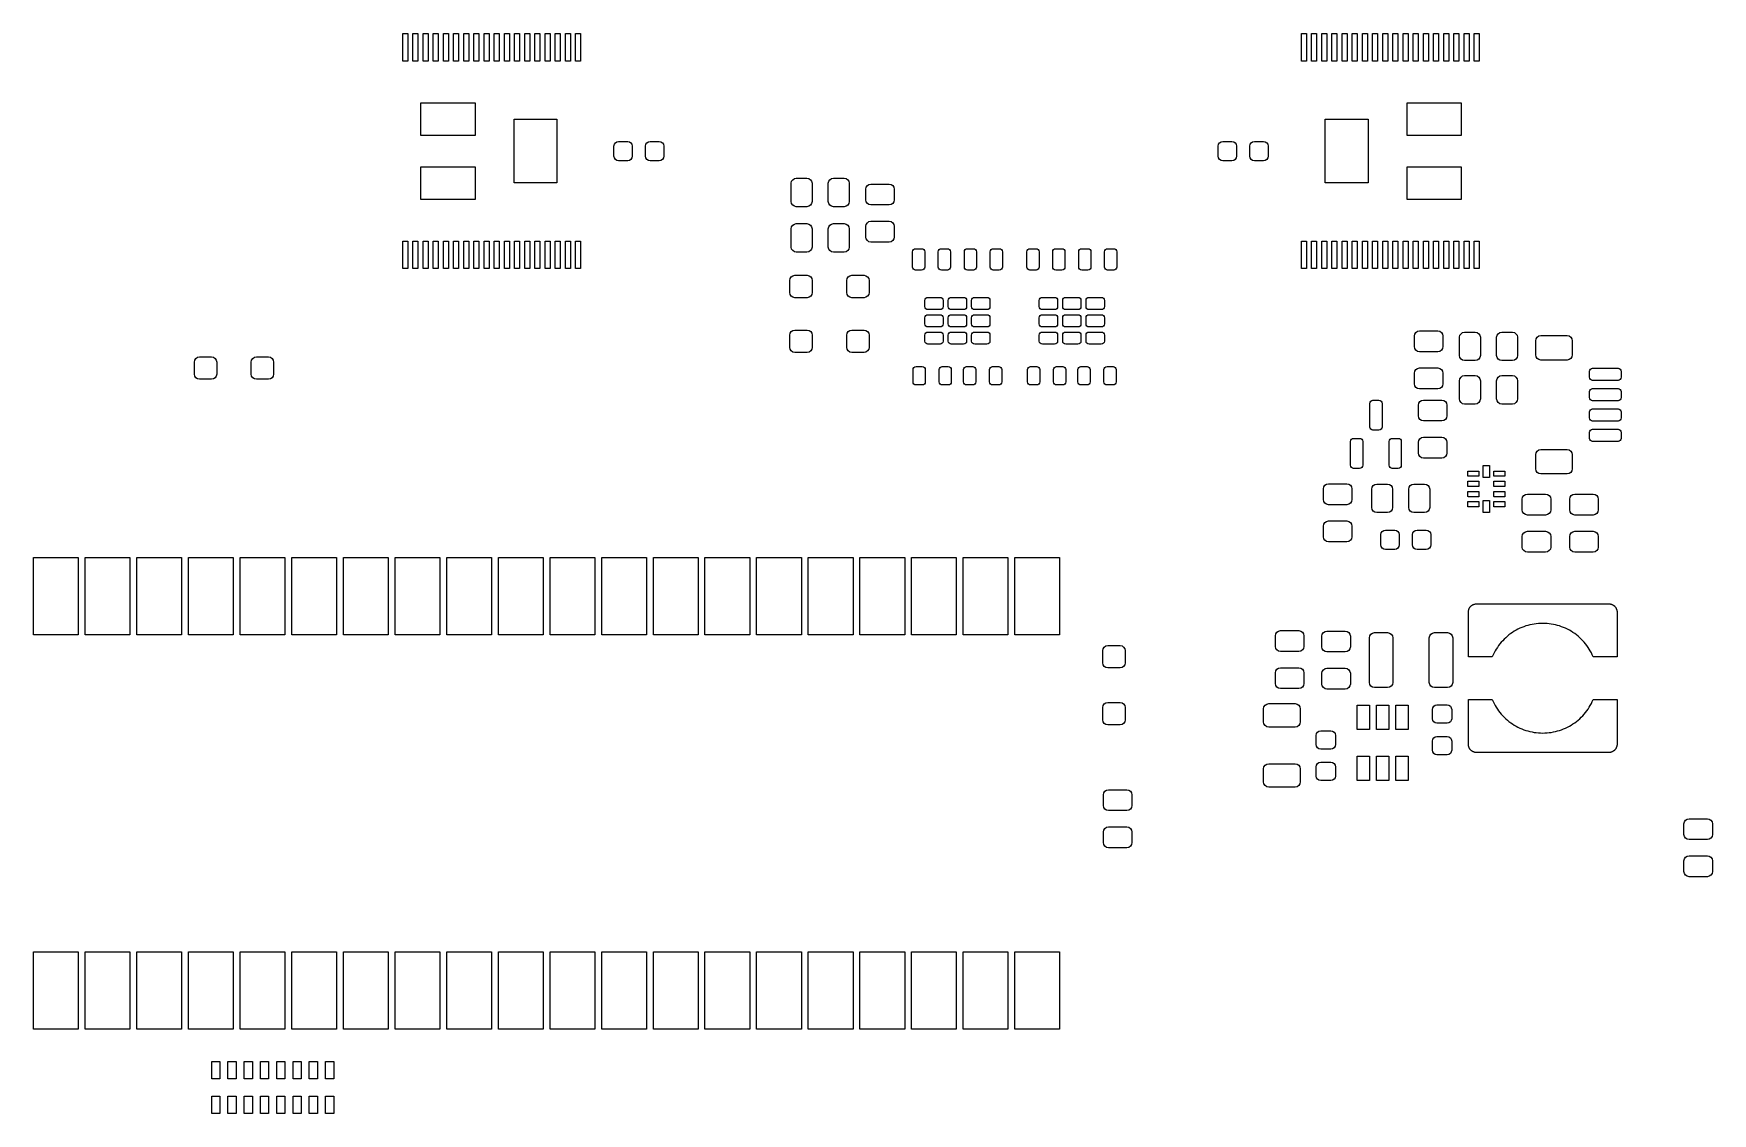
# Model space of a CAD drawing. Header units: millimetres. Extents: x 58.4 to 140.9, y -102.5 to -49.5.
import ezdxf

# ---------------------------------------------------------------- set-up
doc = ezdxf.new("R2010")
doc.units = ezdxf.units.MM
doc.layers.add('F.Paste', color=253, linetype='CONTINUOUS', true_color=0xb4a09a)

msp = doc.modelspace()

# ---------------------------------------------------------------- linework, layer by layer
at = {"layer": 'F.Paste', "linetype": 'CONTINUOUS'}
for p, q in [((76.526601, -50.82), (76.526601, -49.47)), ((76.526601, -49.47), (76.771401, -49.47)), ((76.771401, -49.47), (76.771401, -50.82)), ((77.0266, -50.82), (77.0266, -49.47)), ((77.0266, -49.47), (77.2714, -49.47)), ((77.2714, -49.47), (77.2714, -50.82)), ((77.526601, -50.82), (77.526601, -49.47)), ((77.526601, -49.47), (77.771401, -49.47)), ((77.771401, -49.47), (77.771401, -50.82)), ((78.0266, -50.82), (78.0266, -49.47)), ((78.0266, -49.47), (78.2714, -49.47)), ((78.2714, -49.47), (78.2714, -50.82)), ((78.526599, -50.82), (78.526599, -49.47)), ((78.526599, -49.47), (78.771399, -49.47)), ((78.771399, -49.47), (78.771399, -50.82)), ((79.026601, -50.82), (79.026601, -49.47)), ((79.026601, -49.47), (79.271401, -49.47)), ((79.271401, -49.47), (79.271401, -50.82)), ((79.5266, -50.82), (79.5266, -49.47)), ((79.5266, -49.47), (79.7714, -49.47)), ((79.7714, -49.47), (79.7714, -50.82)), ((80.026602, -50.82), (80.026602, -49.47)), ((80.026602, -49.47), (80.271402, -49.47)), ((80.271402, -49.47), (80.271402, -50.82)), ((80.5266, -50.82), (80.5266, -49.47)), ((80.5266, -49.47), (80.7714, -49.47)), ((80.7714, -49.47), (80.7714, -50.82)), ((81.0266, -50.82), (81.0266, -49.47)), ((81.0266, -49.47), (81.2714, -49.47)), ((81.2714, -49.47), (81.2714, -50.82)), ((81.526601, -50.82), (81.526601, -49.47)), ((81.526601, -49.47), (81.771401, -49.47)), ((81.771401, -49.47), (81.771401, -50.82)), ((82.0266, -50.82), (82.0266, -49.47)), ((82.0266, -49.47), (82.2714, -49.47)), ((82.2714, -49.47), (82.2714, -50.82)), ((82.526599, -50.82), (82.526599, -49.47)), ((82.526599, -49.47), (82.771399, -49.47)), ((82.771399, -49.47), (82.771399, -50.82)), ((83.026601, -50.82), (83.026601, -49.47)), ((83.026601, -49.47), (83.271401, -49.47)), ((83.271401, -49.47), (83.271401, -50.82)), ((83.5266, -50.82), (83.5266, -49.47)), ((83.5266, -49.47), (83.7714, -49.47)), ((83.7714, -49.47), (83.7714, -50.82)), ((84.026601, -50.82), (84.026601, -49.47)), ((84.026601, -49.47), (84.271401, -49.47)), ((84.271401, -49.47), (84.271401, -50.82)), ((84.5266, -50.82), (84.5266, -49.47)), ((84.5266, -49.47), (84.7714, -49.47)), ((84.7714, -49.47), (84.7714, -50.82)), ((85.026599, -50.82), (85.026599, -49.47)), ((85.026599, -49.47), (85.271399, -49.47)), ((85.271399, -49.47), (85.271399, -50.82)), ((120.722601, -50.82), (120.722601, -49.47)), ((120.722601, -49.47), (120.967401, -49.47)), ((120.967401, -49.47), (120.967401, -50.82)), ((121.2226, -50.82), (121.2226, -49.47)), ((121.2226, -49.47), (121.4674, -49.47)), ((121.4674, -49.47), (121.4674, -50.82)), ((121.722601, -50.82), (121.722601, -49.47)), ((121.722601, -49.47), (121.967401, -49.47)), ((121.967401, -49.47), (121.967401, -50.82)), ((122.2226, -50.82), (122.2226, -49.47)), ((122.2226, -49.47), (122.4674, -49.47)), ((122.4674, -49.47), (122.4674, -50.82)), ((122.722599, -50.82), (122.722599, -49.47)), ((122.722599, -49.47), (122.967399, -49.47)), ((122.967399, -49.47), (122.967399, -50.82)), ((123.222601, -50.82), (123.222601, -49.47)), ((123.222601, -49.47), (123.467401, -49.47)), ((123.467401, -49.47), (123.467401, -50.82)), ((123.7226, -50.82), (123.7226, -49.47)), ((123.7226, -49.47), (123.9674, -49.47)), ((123.9674, -49.47), (123.9674, -50.82)), ((124.222602, -50.82), (124.222602, -49.47)), ((124.222602, -49.47), (124.467402, -49.47)), ((124.467402, -49.47), (124.467402, -50.82)), ((124.7226, -50.82), (124.7226, -49.47)), ((124.7226, -49.47), (124.9674, -49.47)), ((124.9674, -49.47), (124.9674, -50.82)), ((125.2226, -50.82), (125.2226, -49.47)), ((125.2226, -49.47), (125.4674, -49.47)), ((125.4674, -49.47), (125.4674, -50.82)), ((125.722601, -50.82), (125.722601, -49.47)), ((125.722601, -49.47), (125.967401, -49.47)), ((125.967401, -49.47), (125.967401, -50.82)), ((126.2226, -50.82), (126.2226, -49.47)), ((126.2226, -49.47), (126.4674, -49.47)), ((126.4674, -49.47), (126.4674, -50.82)), ((126.722599, -50.82), (126.722599, -49.47)), ((126.722599, -49.47), (126.967399, -49.47)), ((126.967399, -49.47), (126.967399, -50.82)), ((127.222601, -50.82), (127.222601, -49.47)), ((127.222601, -49.47), (127.467401, -49.47)), ((127.467401, -49.47), (127.467401, -50.82)), ((127.7226, -50.82), (127.7226, -49.47)), ((127.7226, -49.47), (127.9674, -49.47)), ((127.9674, -49.47), (127.9674, -50.82)), ((128.222601, -50.82), (128.222601, -49.47)), ((128.222601, -49.47), (128.467401, -49.47)), ((128.467401, -49.47), (128.467401, -50.82)), ((128.7226, -50.82), (128.7226, -49.47)), ((128.7226, -49.47), (128.9674, -49.47)), ((128.9674, -49.47), (128.9674, -50.82)), ((129.222599, -50.82), (129.222599, -49.47)), ((129.222599, -49.47), (129.467399, -49.47)), ((129.467399, -49.47), (129.467399, -50.82)), ((76.771401, -50.82), (76.526601, -50.82)), ((77.2714, -50.82), (77.0266, -50.82)), ((77.771401, -50.82), (77.526601, -50.82)), ((78.2714, -50.82), (78.0266, -50.82)), ((78.771399, -50.82), (78.526599, -50.82)), ((79.271401, -50.82), (79.026601, -50.82)), ((79.7714, -50.82), (79.5266, -50.82)), ((80.271402, -50.82), (80.026602, -50.82)), ((80.7714, -50.82), (80.5266, -50.82)), ((81.2714, -50.82), (81.0266, -50.82)), ((81.771401, -50.82), (81.526601, -50.82)), ((82.2714, -50.82), (82.0266, -50.82)), ((82.771399, -50.82), (82.526599, -50.82)), ((83.271401, -50.82), (83.026601, -50.82)), ((83.7714, -50.82), (83.5266, -50.82)), ((84.271401, -50.82), (84.026601, -50.82)), ((84.7714, -50.82), (84.5266, -50.82)), ((85.271399, -50.82), (85.026599, -50.82)), ((120.967401, -50.82), (120.722601, -50.82)), ((121.4674, -50.82), (121.2226, -50.82)), ((121.967401, -50.82), (121.722601, -50.82)), ((122.4674, -50.82), (122.2226, -50.82)), ((122.967399, -50.82), (122.722599, -50.82)), ((123.467401, -50.82), (123.222601, -50.82)), ((123.9674, -50.82), (123.7226, -50.82)), ((124.467402, -50.82), (124.222602, -50.82)), ((124.9674, -50.82), (124.7226, -50.82)), ((125.4674, -50.82), (125.2226, -50.82)), ((125.967401, -50.82), (125.722601, -50.82)), ((126.4674, -50.82), (126.2226, -50.82)), ((126.967399, -50.82), (126.722599, -50.82)), ((127.467401, -50.82), (127.222601, -50.82)), ((127.9674, -50.82), (127.7226, -50.82)), ((128.467401, -50.82), (128.222601, -50.82)), ((128.9674, -50.82), (128.7226, -50.82)), ((129.467399, -50.82), (129.222599, -50.82)), ((77.416914, -54.471062), (77.416914, -52.86883)), ((77.416914, -52.86883), (80.080866, -52.86883)), ((80.080866, -52.86883), (80.080866, -54.471062)), ((125.913134, -54.471062), (125.913134, -52.86883)), ((125.913134, -52.86883), (128.577086, -52.86883)), ((128.577086, -52.86883), (128.577086, -54.471062)), ((80.080866, -54.471062), (77.416914, -54.471062)), ((81.99755, -56.8071), (81.99755, -53.6829)), ((81.99755, -53.6829), (84.10067, -53.6829)), ((84.10067, -53.6829), (84.10067, -56.8071)), ((121.89333, -56.8071), (121.89333, -53.6829)), ((121.89333, -53.6829), (123.99645, -53.6829)), ((123.99645, -53.6829), (123.99645, -56.8071)), ((128.577086, -54.471062), (125.913134, -54.471062)), ((86.913, -54.995), (86.930127, -54.908896)), ((86.913, -55.495), (86.913, -54.995)), ((86.930127, -54.908896), (86.978901, -54.835901)), ((86.978901, -54.835901), (87.051896, -54.787127)), ((87.051896, -54.787127), (87.138, -54.77)), ((87.138, -54.77), (87.588, -54.77)), ((87.588, -54.77), (87.674104, -54.787127)), ((87.674104, -54.787127), (87.747099, -54.835901)), ((87.747099, -54.835901), (87.795873, -54.908896)), ((87.795873, -54.908896), (87.813, -54.995)), ((87.813, -54.995), (87.813, -55.495)), ((88.463, -54.995), (88.480127, -54.908896)), ((88.463, -55.495), (88.463, -54.995)), ((88.480127, -54.908896), (88.528901, -54.835901)), ((88.528901, -54.835901), (88.601896, -54.787127)), ((88.601896, -54.787127), (88.688, -54.77)), ((88.688, -54.77), (89.138, -54.77)), ((89.138, -54.77), (89.224104, -54.787127)), ((89.224104, -54.787127), (89.297099, -54.835901)), ((89.297099, -54.835901), (89.345873, -54.908896)), ((89.345873, -54.908896), (89.363, -54.995)), ((89.363, -54.995), (89.363, -55.495)), ((116.631, -54.995), (116.648127, -54.908896)), ((116.631, -55.495), (116.631, -54.995)), ((116.648127, -54.908896), (116.696901, -54.835901)), ((116.696901, -54.835901), (116.769896, -54.787127)), ((116.769896, -54.787127), (116.856, -54.77)), ((116.856, -54.77), (117.306, -54.77)), ((117.306, -54.77), (117.392104, -54.787127)), ((117.392104, -54.787127), (117.465099, -54.835901)), ((117.465099, -54.835901), (117.513873, -54.908896)), ((117.513873, -54.908896), (117.531, -54.995)), ((117.531, -54.995), (117.531, -55.495)), ((118.181, -54.995), (118.198127, -54.908896)), ((118.181, -55.495), (118.181, -54.995)), ((118.198127, -54.908896), (118.246901, -54.835901)), ((118.246901, -54.835901), (118.319896, -54.787127)), ((118.319896, -54.787127), (118.406, -54.77)), ((118.406, -54.77), (118.856, -54.77)), ((118.856, -54.77), (118.942104, -54.787127)), ((118.942104, -54.787127), (119.015099, -54.835901)), ((119.015099, -54.835901), (119.063873, -54.908896)), ((119.063873, -54.908896), (119.081, -54.995)), ((119.081, -54.995), (119.081, -55.495)), ((77.416914, -57.62117), (77.416914, -56.018938)), ((77.416914, -56.018938), (80.080866, -56.018938)), ((80.080866, -56.018938), (80.080866, -57.62117)), ((86.930127, -55.581104), (86.913, -55.495)), ((86.978901, -55.654099), (86.930127, -55.581104)), ((87.051896, -55.702873), (86.978901, -55.654099)), ((87.138, -55.72), (87.051896, -55.702873)), ((87.588, -55.72), (87.138, -55.72)), ((87.674104, -55.702873), (87.588, -55.72)), ((87.747099, -55.654099), (87.674104, -55.702873)), ((87.795873, -55.581104), (87.747099, -55.654099)), ((87.813, -55.495), (87.795873, -55.581104)), ((88.480127, -55.581104), (88.463, -55.495)), ((88.528901, -55.654099), (88.480127, -55.581104)), ((88.601896, -55.702873), (88.528901, -55.654099)), ((88.688, -55.72), (88.601896, -55.702873)), ((89.138, -55.72), (88.688, -55.72)), ((89.224104, -55.702873), (89.138, -55.72)), ((89.297099, -55.654099), (89.224104, -55.702873)), ((89.345873, -55.581104), (89.297099, -55.654099)), ((89.363, -55.495), (89.345873, -55.581104)), ((116.648127, -55.581104), (116.631, -55.495)), ((116.696901, -55.654099), (116.648127, -55.581104)), ((116.769896, -55.702873), (116.696901, -55.654099)), ((116.856, -55.72), (116.769896, -55.702873)), ((117.306, -55.72), (116.856, -55.72)), ((117.392104, -55.702873), (117.306, -55.72)), ((117.465099, -55.654099), (117.392104, -55.702873)), ((117.513873, -55.581104), (117.465099, -55.654099)), ((117.531, -55.495), (117.513873, -55.581104)), ((118.198127, -55.581104), (118.181, -55.495)), ((118.246901, -55.654099), (118.198127, -55.581104)), ((118.319896, -55.702873), (118.246901, -55.654099)), ((118.406, -55.72), (118.319896, -55.702873)), ((118.856, -55.72), (118.406, -55.72)), ((118.942104, -55.702873), (118.856, -55.72)), ((119.015099, -55.654099), (118.942104, -55.702873)), ((119.063873, -55.581104), (119.015099, -55.654099)), ((119.081, -55.495), (119.063873, -55.581104)), ((125.913134, -57.62117), (125.913134, -56.018938)), ((125.913134, -56.018938), (128.577086, -56.018938)), ((128.577086, -56.018938), (128.577086, -57.62117)), ((84.10067, -56.8071), (81.99755, -56.8071)), ((95.6284, -56.827), (95.64743, -56.731329)), ((95.6284, -57.727), (95.6284, -56.827)), ((95.64743, -56.731329), (95.701623, -56.650223)), ((95.701623, -56.650223), (95.782729, -56.59603)), ((95.782729, -56.59603), (95.8784, -56.577)), ((95.8784, -56.577), (96.4034, -56.577)), ((96.4034, -56.577), (96.499071, -56.59603)), ((96.499071, -56.59603), (96.580177, -56.650223)), ((96.580177, -56.650223), (96.63437, -56.731329)), ((96.63437, -56.731329), (96.6534, -56.827)), ((96.6534, -56.827), (96.6534, -57.727)), ((97.4534, -56.827), (97.47243, -56.731329)), ((97.4534, -57.727), (97.4534, -56.827)), ((97.47243, -56.731329), (97.526623, -56.650223)), ((97.526623, -56.650223), (97.607729, -56.59603)), ((97.607729, -56.59603), (97.7034, -56.577)), ((97.7034, -56.577), (98.2284, -56.577)), ((98.2284, -56.577), (98.324071, -56.59603)), ((98.324071, -56.59603), (98.405177, -56.650223)), ((98.405177, -56.650223), (98.45937, -56.731329)), ((98.45937, -56.731329), (98.4784, -56.827)), ((98.4784, -56.827), (98.4784, -57.727)), ((99.31883, -57.022329), (99.373023, -56.941223)), ((99.373023, -56.941223), (99.454129, -56.88703)), ((99.454129, -56.88703), (99.5498, -56.868)), ((99.5498, -56.868), (100.4498, -56.868)), ((100.4498, -56.868), (100.545471, -56.88703)), ((100.545471, -56.88703), (100.626577, -56.941223)), ((100.626577, -56.941223), (100.68077, -57.022329)), ((123.99645, -56.8071), (121.89333, -56.8071)), ((80.080866, -57.62117), (77.416914, -57.62117)), ((95.64743, -57.822671), (95.6284, -57.727)), ((96.6534, -57.727), (96.63437, -57.822671)), ((97.47243, -57.822671), (97.4534, -57.727)), ((98.4784, -57.727), (98.45937, -57.822671)), ((99.2998, -57.118), (99.31883, -57.022329)), ((99.2998, -57.643), (99.2998, -57.118)), ((99.31883, -57.738671), (99.2998, -57.643)), ((99.373023, -57.819777), (99.31883, -57.738671)), ((100.68077, -57.738671), (100.626577, -57.819777)), ((100.68077, -57.022329), (100.6998, -57.118)), ((100.6998, -57.643), (100.68077, -57.738671)), ((100.6998, -57.118), (100.6998, -57.643)), ((128.577086, -57.62117), (125.913134, -57.62117)), ((95.701623, -57.903777), (95.64743, -57.822671)), ((95.782729, -57.95797), (95.701623, -57.903777)), ((95.8784, -57.977), (95.782729, -57.95797)), ((96.4034, -57.977), (95.8784, -57.977)), ((96.499071, -57.95797), (96.4034, -57.977)), ((96.580177, -57.903777), (96.499071, -57.95797)), ((96.63437, -57.822671), (96.580177, -57.903777)), ((97.526623, -57.903777), (97.47243, -57.822671)), ((97.607729, -57.95797), (97.526623, -57.903777)), ((97.7034, -57.977), (97.607729, -57.95797)), ((98.2284, -57.977), (97.7034, -57.977)), ((98.324071, -57.95797), (98.2284, -57.977)), ((98.405177, -57.903777), (98.324071, -57.95797)), ((98.45937, -57.822671), (98.405177, -57.903777)), ((99.454129, -57.87397), (99.373023, -57.819777)), ((99.5498, -57.893), (99.454129, -57.87397)), ((100.4498, -57.893), (99.5498, -57.893)), ((100.545471, -57.87397), (100.4498, -57.893)), ((100.626577, -57.819777), (100.545471, -57.87397)), ((95.6284, -59.0622), (95.64743, -58.966529)), ((95.6284, -59.9622), (95.6284, -59.0622)), ((95.64743, -58.966529), (95.701623, -58.885423)), ((95.701623, -58.885423), (95.782729, -58.83123)), ((95.782729, -58.83123), (95.8784, -58.8122)), ((95.8784, -58.8122), (96.4034, -58.8122)), ((96.4034, -58.8122), (96.499071, -58.83123)), ((96.499071, -58.83123), (96.580177, -58.885423)), ((96.580177, -58.885423), (96.63437, -58.966529)), ((96.63437, -58.966529), (96.6534, -59.0622)), ((96.6534, -59.0622), (96.6534, -59.9622)), ((97.4534, -59.0622), (97.47243, -58.966529)), ((97.4534, -59.9622), (97.4534, -59.0622)), ((97.47243, -58.966529), (97.526623, -58.885423)), ((97.526623, -58.885423), (97.607729, -58.83123)), ((97.607729, -58.83123), (97.7034, -58.8122)), ((97.7034, -58.8122), (98.2284, -58.8122)), ((98.2284, -58.8122), (98.324071, -58.83123)), ((98.324071, -58.83123), (98.405177, -58.885423)), ((98.405177, -58.885423), (98.45937, -58.966529)), ((98.45937, -58.966529), (98.4784, -59.0622)), ((98.4784, -59.0622), (98.4784, -59.9622)), ((99.2998, -58.943), (99.31883, -58.847329)), ((99.2998, -59.468), (99.2998, -58.943)), ((99.31883, -58.847329), (99.373023, -58.766223)), ((99.373023, -58.766223), (99.454129, -58.71203)), ((99.454129, -58.71203), (99.5498, -58.693)), ((99.5498, -58.693), (100.4498, -58.693)), ((100.4498, -58.693), (100.545471, -58.71203)), ((100.545471, -58.71203), (100.626577, -58.766223)), ((100.626577, -58.766223), (100.68077, -58.847329)), ((100.68077, -58.847329), (100.6998, -58.943)), ((100.6998, -58.943), (100.6998, -59.468)), ((76.526601, -61.02), (76.526601, -59.67)), ((76.526601, -59.67), (76.771401, -59.67)), ((76.771401, -59.67), (76.771401, -61.02)), ((77.0266, -61.02), (77.0266, -59.67)), ((77.0266, -59.67), (77.2714, -59.67)), ((77.2714, -59.67), (77.2714, -61.02)), ((77.526599, -61.02), (77.526599, -59.67)), ((77.526599, -59.67), (77.771399, -59.67)), ((77.771399, -59.67), (77.771399, -61.02)), ((78.0266, -61.02), (78.0266, -59.67)), ((78.0266, -59.67), (78.2714, -59.67)), ((78.2714, -59.67), (78.2714, -61.02)), ((78.526599, -61.02), (78.526599, -59.67)), ((78.526599, -59.67), (78.771399, -59.67)), ((78.771399, -59.67), (78.771399, -61.02)), ((79.026601, -61.02), (79.026601, -59.67)), ((79.026601, -59.67), (79.271401, -59.67)), ((79.271401, -59.67), (79.271401, -61.02)), ((79.5266, -61.02), (79.5266, -59.67)), ((79.5266, -59.67), (79.7714, -59.67)), ((79.7714, -59.67), (79.7714, -61.02)), ((80.026599, -61.02), (80.026599, -59.67)), ((80.026599, -59.67), (80.271399, -59.67)), ((80.271399, -59.67), (80.271399, -61.02)), ((80.5266, -61.02), (80.5266, -59.67)), ((80.5266, -59.67), (80.7714, -59.67)), ((80.7714, -59.67), (80.7714, -61.02)), ((81.0266, -61.02), (81.0266, -59.67)), ((81.0266, -59.67), (81.2714, -59.67)), ((81.2714, -59.67), (81.2714, -61.02)), ((81.526598, -61.02), (81.526598, -59.67)), ((81.526598, -59.67), (81.771398, -59.67)), ((81.771398, -59.67), (81.771398, -61.02)), ((82.0266, -61.02), (82.0266, -59.67)), ((82.0266, -59.67), (82.2714, -59.67)), ((82.2714, -59.67), (82.2714, -61.02)), ((82.526599, -61.02), (82.526599, -59.67)), ((82.526599, -59.67), (82.771399, -59.67)), ((82.771399, -59.67), (82.771399, -61.02)), ((83.026601, -61.02), (83.026601, -59.67)), ((83.026601, -59.67), (83.271401, -59.67)), ((83.271401, -59.67), (83.271401, -61.02)), ((83.5266, -61.02), (83.5266, -59.67)), ((83.5266, -59.67), (83.7714, -59.67)), ((83.7714, -59.67), (83.7714, -61.02)), ((84.026599, -61.02), (84.026599, -59.67)), ((84.026599, -59.67), (84.271399, -59.67)), ((84.271399, -59.67), (84.271399, -61.02)), ((84.5266, -61.02), (84.5266, -59.67)), ((84.5266, -59.67), (84.7714, -59.67)), ((84.7714, -59.67), (84.7714, -61.02)), ((85.026599, -61.02), (85.026599, -59.67)), ((85.026599, -59.67), (85.271399, -59.67)), ((85.271399, -59.67), (85.271399, -61.02)), ((95.64743, -60.057871), (95.6284, -59.9622)), ((95.701623, -60.138977), (95.64743, -60.057871)), ((95.782729, -60.19317), (95.701623, -60.138977)), ((95.8784, -60.2122), (95.782729, -60.19317)), ((96.4034, -60.2122), (95.8784, -60.2122)), ((96.499071, -60.19317), (96.4034, -60.2122)), ((96.580177, -60.138977), (96.499071, -60.19317)), ((96.63437, -60.057871), (96.580177, -60.138977)), ((96.6534, -59.9622), (96.63437, -60.057871)), ((97.47243, -60.057871), (97.4534, -59.9622)), ((97.526623, -60.138977), (97.47243, -60.057871)), ((97.607729, -60.19317), (97.526623, -60.138977)), ((97.7034, -60.2122), (97.607729, -60.19317)), ((98.2284, -60.2122), (97.7034, -60.2122)), ((98.324071, -60.19317), (98.2284, -60.2122)), ((98.405177, -60.138977), (98.324071, -60.19317)), ((98.45937, -60.057871), (98.405177, -60.138977)), ((98.4784, -59.9622), (98.45937, -60.057871)), ((99.31883, -59.563671), (99.2998, -59.468)), ((99.373023, -59.644777), (99.31883, -59.563671)), ((99.454129, -59.69897), (99.373023, -59.644777)), ((99.5498, -59.718), (99.454129, -59.69897)), ((100.4498, -59.718), (99.5498, -59.718)), ((100.545471, -59.69897), (100.4498, -59.718)), ((100.626577, -59.644777), (100.545471, -59.69897)), ((100.68077, -59.563671), (100.626577, -59.644777)), ((100.6998, -59.468), (100.68077, -59.563671)), ((101.5928, -60.193), (101.604218, -60.135597)), ((101.5928, -60.943), (101.5928, -60.193)), ((101.604218, -60.135597), (101.636734, -60.086934)), ((101.636734, -60.086934), (101.685397, -60.054418)), ((101.685397, -60.054418), (101.7428, -60.043)), ((101.7428, -60.043), (102.0428, -60.043)), ((102.0428, -60.043), (102.100203, -60.054418)), ((102.100203, -60.054418), (102.148866, -60.086934)), ((102.148866, -60.086934), (102.181382, -60.135597)), ((102.181382, -60.135597), (102.1928, -60.193)), ((102.1928, -60.193), (102.1928, -60.943)), ((102.8628, -60.193), (102.874218, -60.135597)), ((102.8628, -60.943), (102.8628, -60.193)), ((102.874218, -60.135597), (102.906734, -60.086934)), ((102.906734, -60.086934), (102.955397, -60.054418)), ((102.955397, -60.054418), (103.0128, -60.043)), ((103.0128, -60.043), (103.3128, -60.043)), ((103.3128, -60.043), (103.370203, -60.054418)), ((103.370203, -60.054418), (103.418866, -60.086934)), ((103.418866, -60.086934), (103.451382, -60.135597)), ((103.451382, -60.135597), (103.4628, -60.193)), ((103.4628, -60.193), (103.4628, -60.943)), ((104.1428, -60.193), (104.154218, -60.135597)), ((104.1428, -60.943), (104.1428, -60.193)), ((104.154218, -60.135597), (104.186734, -60.086934)), ((104.186734, -60.086934), (104.235397, -60.054418)), ((104.235397, -60.054418), (104.2928, -60.043)), ((104.2928, -60.043), (104.5928, -60.043)), ((104.5928, -60.043), (104.650203, -60.054418)), ((104.650203, -60.054418), (104.698866, -60.086934)), ((104.698866, -60.086934), (104.731382, -60.135597)), ((104.731382, -60.135597), (104.7428, -60.193)), ((104.7428, -60.193), (104.7428, -60.943)), ((105.4128, -60.193), (105.424218, -60.135597)), ((105.4128, -60.943), (105.4128, -60.193)), ((105.424218, -60.135597), (105.456734, -60.086934)), ((105.456734, -60.086934), (105.505397, -60.054418)), ((105.505397, -60.054418), (105.5628, -60.043)), ((105.5628, -60.043), (105.8628, -60.043)), ((105.8628, -60.043), (105.920203, -60.054418)), ((105.920203, -60.054418), (105.968866, -60.086934)), ((105.968866, -60.086934), (106.001382, -60.135597)), ((106.001382, -60.135597), (106.0128, -60.193)), ((106.0128, -60.193), (106.0128, -60.943)), ((107.2202, -60.193), (107.231618, -60.135597)), ((107.2202, -60.943), (107.2202, -60.193)), ((107.231618, -60.135597), (107.264134, -60.086934)), ((107.264134, -60.086934), (107.312797, -60.054418)), ((107.312797, -60.054418), (107.3702, -60.043)), ((107.3702, -60.043), (107.6702, -60.043)), ((107.6702, -60.043), (107.727603, -60.054418)), ((107.727603, -60.054418), (107.776266, -60.086934)), ((107.776266, -60.086934), (107.808782, -60.135597)), ((107.808782, -60.135597), (107.8202, -60.193)), ((107.8202, -60.193), (107.8202, -60.943)), ((108.4902, -60.193), (108.501618, -60.135597)), ((108.4902, -60.943), (108.4902, -60.193)), ((108.501618, -60.135597), (108.534134, -60.086934)), ((108.534134, -60.086934), (108.582797, -60.054418)), ((108.582797, -60.054418), (108.6402, -60.043)), ((108.6402, -60.043), (108.9402, -60.043)), ((108.9402, -60.043), (108.997603, -60.054418)), ((108.997603, -60.054418), (109.046266, -60.086934)), ((109.046266, -60.086934), (109.078782, -60.135597)), ((109.078782, -60.135597), (109.0902, -60.193)), ((109.0902, -60.193), (109.0902, -60.943)), ((109.7702, -60.193), (109.781618, -60.135597)), ((109.7702, -60.943), (109.7702, -60.193)), ((109.781618, -60.135597), (109.814134, -60.086934)), ((109.814134, -60.086934), (109.862797, -60.054418)), ((109.862797, -60.054418), (109.9202, -60.043)), ((109.9202, -60.043), (110.2202, -60.043)), ((110.2202, -60.043), (110.277603, -60.054418)), ((110.277603, -60.054418), (110.326266, -60.086934)), ((110.326266, -60.086934), (110.358782, -60.135597)), ((110.358782, -60.135597), (110.3702, -60.193)), ((110.3702, -60.193), (110.3702, -60.943)), ((111.0402, -60.193), (111.051618, -60.135597)), ((111.0402, -60.943), (111.0402, -60.193)), ((111.051618, -60.135597), (111.084134, -60.086934)), ((111.084134, -60.086934), (111.132797, -60.054418)), ((111.132797, -60.054418), (111.1902, -60.043)), ((111.1902, -60.043), (111.4902, -60.043)), ((111.4902, -60.043), (111.547603, -60.054418)), ((111.547603, -60.054418), (111.596266, -60.086934)), ((111.596266, -60.086934), (111.628782, -60.135597)), ((111.628782, -60.135597), (111.6402, -60.193)), ((111.6402, -60.193), (111.6402, -60.943)), ((120.722601, -61.02), (120.722601, -59.67)), ((120.722601, -59.67), (120.967401, -59.67)), ((120.967401, -59.67), (120.967401, -61.02)), ((121.2226, -61.02), (121.2226, -59.67)), ((121.2226, -59.67), (121.4674, -59.67)), ((121.4674, -59.67), (121.4674, -61.02)), ((121.722599, -61.02), (121.722599, -59.67)), ((121.722599, -59.67), (121.967399, -59.67)), ((121.967399, -59.67), (121.967399, -61.02)), ((122.2226, -61.02), (122.2226, -59.67)), ((122.2226, -59.67), (122.4674, -59.67)), ((122.4674, -59.67), (122.4674, -61.02)), ((122.722599, -61.02), (122.722599, -59.67)), ((122.722599, -59.67), (122.967399, -59.67)), ((122.967399, -59.67), (122.967399, -61.02)), ((123.222601, -61.02), (123.222601, -59.67)), ((123.222601, -59.67), (123.467401, -59.67)), ((123.467401, -59.67), (123.467401, -61.02)), ((123.7226, -61.02), (123.7226, -59.67)), ((123.7226, -59.67), (123.9674, -59.67)), ((123.9674, -59.67), (123.9674, -61.02)), ((124.222599, -61.02), (124.222599, -59.67)), ((124.222599, -59.67), (124.467399, -59.67)), ((124.467399, -59.67), (124.467399, -61.02)), ((124.7226, -61.02), (124.7226, -59.67)), ((124.7226, -59.67), (124.9674, -59.67)), ((124.9674, -59.67), (124.9674, -61.02)), ((125.2226, -61.02), (125.2226, -59.67)), ((125.2226, -59.67), (125.4674, -59.67)), ((125.4674, -59.67), (125.4674, -61.02)), ((125.722598, -61.02), (125.722598, -59.67)), ((125.722598, -59.67), (125.967398, -59.67)), ((125.967398, -59.67), (125.967398, -61.02)), ((126.2226, -61.02), (126.2226, -59.67)), ((126.2226, -59.67), (126.4674, -59.67)), ((126.4674, -59.67), (126.4674, -61.02)), ((126.722599, -61.02), (126.722599, -59.67)), ((126.722599, -59.67), (126.967399, -59.67)), ((126.967399, -59.67), (126.967399, -61.02)), ((127.222601, -61.02), (127.222601, -59.67)), ((127.222601, -59.67), (127.467401, -59.67)), ((127.467401, -59.67), (127.467401, -61.02)), ((127.7226, -61.02), (127.7226, -59.67)), ((127.7226, -59.67), (127.9674, -59.67)), ((127.9674, -59.67), (127.9674, -61.02)), ((128.222599, -61.02), (128.222599, -59.67)), ((128.222599, -59.67), (128.467399, -59.67)), ((128.467399, -59.67), (128.467399, -61.02)), ((128.7226, -61.02), (128.7226, -59.67)), ((128.7226, -59.67), (128.9674, -59.67)), ((128.9674, -59.67), (128.9674, -61.02)), ((129.222599, -61.02), (129.222599, -59.67)), ((129.222599, -59.67), (129.467399, -59.67)), ((129.467399, -59.67), (129.467399, -61.02)), ((76.771401, -61.02), (76.526601, -61.02)), ((77.2714, -61.02), (77.0266, -61.02)), ((77.771399, -61.02), (77.526599, -61.02)), ((78.2714, -61.02), (78.0266, -61.02)), ((78.771399, -61.02), (78.526599, -61.02)), ((79.271401, -61.02), (79.026601, -61.02)), ((79.7714, -61.02), (79.5266, -61.02)), ((80.271399, -61.02), (80.026599, -61.02)), ((80.7714, -61.02), (80.5266, -61.02)), ((81.2714, -61.02), (81.0266, -61.02)), ((81.771398, -61.02), (81.526598, -61.02)), ((82.2714, -61.02), (82.0266, -61.02)), ((82.771399, -61.02), (82.526599, -61.02)), ((83.271401, -61.02), (83.026601, -61.02)), ((83.7714, -61.02), (83.5266, -61.02)), ((84.271399, -61.02), (84.026599, -61.02)), ((84.7714, -61.02), (84.5266, -61.02)), ((85.271399, -61.02), (85.026599, -61.02)), ((101.604218, -61.000403), (101.5928, -60.943)), ((101.636734, -61.049066), (101.604218, -61.000403)), ((101.685397, -61.081582), (101.636734, -61.049066)), ((101.7428, -61.093), (101.685397, -61.081582)), ((102.0428, -61.093), (101.7428, -61.093)), ((102.100203, -61.081582), (102.0428, -61.093)), ((102.148866, -61.049066), (102.100203, -61.081582)), ((102.181382, -61.000403), (102.148866, -61.049066)), ((102.1928, -60.943), (102.181382, -61.000403)), ((102.874218, -61.000403), (102.8628, -60.943)), ((102.906734, -61.049066), (102.874218, -61.000403)), ((102.955397, -61.081582), (102.906734, -61.049066)), ((103.0128, -61.093), (102.955397, -61.081582)), ((103.3128, -61.093), (103.0128, -61.093)), ((103.370203, -61.081582), (103.3128, -61.093)), ((103.418866, -61.049066), (103.370203, -61.081582)), ((103.451382, -61.000403), (103.418866, -61.049066)), ((103.4628, -60.943), (103.451382, -61.000403)), ((104.154218, -61.000403), (104.1428, -60.943)), ((104.186734, -61.049066), (104.154218, -61.000403)), ((104.235397, -61.081582), (104.186734, -61.049066)), ((104.2928, -61.093), (104.235397, -61.081582)), ((104.5928, -61.093), (104.2928, -61.093)), ((104.650203, -61.081582), (104.5928, -61.093)), ((104.698866, -61.049066), (104.650203, -61.081582)), ((104.731382, -61.000403), (104.698866, -61.049066)), ((104.7428, -60.943), (104.731382, -61.000403)), ((105.424218, -61.000403), (105.4128, -60.943)), ((105.456734, -61.049066), (105.424218, -61.000403)), ((105.505397, -61.081582), (105.456734, -61.049066)), ((105.5628, -61.093), (105.505397, -61.081582)), ((105.8628, -61.093), (105.5628, -61.093)), ((105.920203, -61.081582), (105.8628, -61.093)), ((105.968866, -61.049066), (105.920203, -61.081582)), ((106.001382, -61.000403), (105.968866, -61.049066)), ((106.0128, -60.943), (106.001382, -61.000403)), ((107.231618, -61.000403), (107.2202, -60.943)), ((107.264134, -61.049066), (107.231618, -61.000403)), ((107.312797, -61.081582), (107.264134, -61.049066)), ((107.3702, -61.093), (107.312797, -61.081582)), ((107.6702, -61.093), (107.3702, -61.093)), ((107.727603, -61.081582), (107.6702, -61.093)), ((107.776266, -61.049066), (107.727603, -61.081582)), ((107.808782, -61.000403), (107.776266, -61.049066)), ((107.8202, -60.943), (107.808782, -61.000403)), ((108.501618, -61.000403), (108.4902, -60.943)), ((108.534134, -61.049066), (108.501618, -61.000403)), ((108.582797, -61.081582), (108.534134, -61.049066)), ((108.6402, -61.093), (108.582797, -61.081582)), ((108.9402, -61.093), (108.6402, -61.093)), ((108.997603, -61.081582), (108.9402, -61.093)), ((109.046266, -61.049066), (108.997603, -61.081582)), ((109.078782, -61.000403), (109.046266, -61.049066)), ((109.0902, -60.943), (109.078782, -61.000403)), ((109.781618, -61.000403), (109.7702, -60.943)), ((109.814134, -61.049066), (109.781618, -61.000403)), ((109.862797, -61.081582), (109.814134, -61.049066)), ((109.9202, -61.093), (109.862797, -61.081582)), ((110.2202, -61.093), (109.9202, -61.093)), ((110.277603, -61.081582), (110.2202, -61.093)), ((110.326266, -61.049066), (110.277603, -61.081582)), ((110.358782, -61.000403), (110.326266, -61.049066)), ((110.3702, -60.943), (110.358782, -61.000403)), ((111.051618, -61.000403), (111.0402, -60.943)), ((111.084134, -61.049066), (111.051618, -61.000403)), ((111.132797, -61.081582), (111.084134, -61.049066)), ((111.1902, -61.093), (111.132797, -61.081582)), ((111.4902, -61.093), (111.1902, -61.093)), ((111.547603, -61.081582), (111.4902, -61.093)), ((111.596266, -61.049066), (111.547603, -61.081582)), ((111.628782, -61.000403), (111.596266, -61.049066)), ((111.6402, -60.943), (111.628782, -61.000403)), ((120.967401, -61.02), (120.722601, -61.02)), ((121.4674, -61.02), (121.2226, -61.02)), ((121.967399, -61.02), (121.722599, -61.02)), ((122.4674, -61.02), (122.2226, -61.02)), ((122.967399, -61.02), (122.722599, -61.02)), ((123.467401, -61.02), (123.222601, -61.02)), ((123.9674, -61.02), (123.7226, -61.02)), ((124.467399, -61.02), (124.222599, -61.02)), ((124.9674, -61.02), (124.7226, -61.02)), ((125.4674, -61.02), (125.2226, -61.02)), ((125.967398, -61.02), (125.722598, -61.02)), ((126.4674, -61.02), (126.2226, -61.02)), ((126.967399, -61.02), (126.722599, -61.02)), ((127.467401, -61.02), (127.222601, -61.02)), ((127.9674, -61.02), (127.7226, -61.02)), ((128.467399, -61.02), (128.222599, -61.02)), ((128.9674, -61.02), (128.7226, -61.02)), ((129.467399, -61.02), (129.222599, -61.02)), ((95.5606, -61.5998), (95.57963, -61.504129)), ((95.5606, -62.1998), (95.5606, -61.5998)), ((95.57963, -61.504129), (95.633823, -61.423023)), ((95.633823, -61.423023), (95.714929, -61.36883)), ((95.714929, -61.36883), (95.8106, -61.3498)), ((95.8106, -61.3498), (96.4106, -61.3498)), ((96.4106, -61.3498), (96.506271, -61.36883)), ((96.506271, -61.36883), (96.587377, -61.423023)), ((96.587377, -61.423023), (96.64157, -61.504129)), ((96.64157, -61.504129), (96.6606, -61.5998)), ((96.6606, -61.5998), (96.6606, -62.1998)), ((98.3606, -61.5998), (98.37963, -61.504129)), ((98.3606, -62.1998), (98.3606, -61.5998)), ((98.37963, -61.504129), (98.433823, -61.423023)), ((98.433823, -61.423023), (98.514929, -61.36883)), ((98.514929, -61.36883), (98.6106, -61.3498)), ((98.6106, -61.3498), (99.2106, -61.3498)), ((99.2106, -61.3498), (99.306271, -61.36883)), ((99.306271, -61.36883), (99.387377, -61.423023)), ((99.387377, -61.423023), (99.44157, -61.504129)), ((99.44157, -61.504129), (99.4606, -61.5998)), ((99.4606, -61.5998), (99.4606, -62.1998)), ((95.57963, -62.295471), (95.5606, -62.1998)), ((95.633823, -62.376577), (95.57963, -62.295471)), ((95.714929, -62.43077), (95.633823, -62.376577)), ((95.8106, -62.4498), (95.714929, -62.43077)), ((96.4106, -62.4498), (95.8106, -62.4498)), ((96.506271, -62.43077), (96.4106, -62.4498)), ((96.587377, -62.376577), (96.506271, -62.43077)), ((96.64157, -62.295471), (96.587377, -62.376577)), ((96.6606, -62.1998), (96.64157, -62.295471)), ((98.37963, -62.295471), (98.3606, -62.1998)), ((98.433823, -62.376577), (98.37963, -62.295471)), ((98.514929, -62.43077), (98.433823, -62.376577)), ((98.6106, -62.4498), (98.514929, -62.43077)), ((99.2106, -62.4498), (98.6106, -62.4498)), ((99.306271, -62.43077), (99.2106, -62.4498)), ((99.387377, -62.376577), (99.306271, -62.43077)), ((99.44157, -62.295471), (99.387377, -62.376577)), ((99.4606, -62.1998), (99.44157, -62.295471)), ((102.2028, -62.588), (102.214218, -62.530597)), ((102.2028, -62.888), (102.2028, -62.588)), ((102.214218, -62.530597), (102.246734, -62.481934)), ((102.246734, -62.481934), (102.295397, -62.449418)), ((102.295397, -62.449418), (102.3528, -62.438)), ((102.3528, -62.438), (102.9528, -62.438)), ((102.9528, -62.438), (103.010203, -62.449418)), ((103.010203, -62.449418), (103.058866, -62.481934)), ((103.058866, -62.481934), (103.091382, -62.530597)), ((103.091382, -62.530597), (103.1028, -62.588)), ((103.1028, -62.588), (103.1028, -62.888)), ((103.3528, -62.588), (103.364218, -62.530597)), ((103.3528, -62.888), (103.3528, -62.588)), ((103.364218, -62.530597), (103.396734, -62.481934)), ((103.396734, -62.481934), (103.445397, -62.449418)), ((103.445397, -62.449418), (103.5028, -62.438)), ((103.5028, -62.438), (104.1028, -62.438)), ((104.1028, -62.438), (104.160203, -62.449418)), ((104.160203, -62.449418), (104.208866, -62.481934)), ((104.208866, -62.481934), (104.241382, -62.530597)), ((104.241382, -62.530597), (104.2528, -62.588)), ((104.2528, -62.588), (104.2528, -62.888)), ((104.5028, -62.588), (104.514218, -62.530597)), ((104.5028, -62.888), (104.5028, -62.588)), ((104.514218, -62.530597), (104.546734, -62.481934)), ((104.546734, -62.481934), (104.595397, -62.449418)), ((104.595397, -62.449418), (104.6528, -62.438)), ((104.6528, -62.438), (105.2528, -62.438)), ((105.2528, -62.438), (105.310203, -62.449418)), ((105.310203, -62.449418), (105.358866, -62.481934)), ((105.358866, -62.481934), (105.391382, -62.530597)), ((105.391382, -62.530597), (105.4028, -62.588)), ((105.4028, -62.588), (105.4028, -62.888)), ((107.8302, -62.588), (107.841618, -62.530597)), ((107.8302, -62.888), (107.8302, -62.588)), ((107.841618, -62.530597), (107.874134, -62.481934)), ((107.874134, -62.481934), (107.922797, -62.449418)), ((107.922797, -62.449418), (107.9802, -62.438)), ((107.9802, -62.438), (108.5802, -62.438)), ((108.5802, -62.438), (108.637603, -62.449418)), ((108.637603, -62.449418), (108.686266, -62.481934)), ((108.686266, -62.481934), (108.718782, -62.530597)), ((108.718782, -62.530597), (108.7302, -62.588)), ((108.7302, -62.588), (108.7302, -62.888)), ((108.9802, -62.588), (108.991618, -62.530597)), ((108.9802, -62.888), (108.9802, -62.588)), ((108.991618, -62.530597), (109.024134, -62.481934)), ((109.024134, -62.481934), (109.072797, -62.449418)), ((109.072797, -62.449418), (109.1302, -62.438)), ((109.1302, -62.438), (109.7302, -62.438)), ((109.7302, -62.438), (109.787603, -62.449418)), ((109.787603, -62.449418), (109.836266, -62.481934)), ((109.836266, -62.481934), (109.868782, -62.530597)), ((109.868782, -62.530597), (109.8802, -62.588)), ((109.8802, -62.588), (109.8802, -62.888)), ((110.1302, -62.588), (110.141618, -62.530597)), ((110.1302, -62.888), (110.1302, -62.588)), ((110.141618, -62.530597), (110.174134, -62.481934)), ((110.174134, -62.481934), (110.222797, -62.449418)), ((110.222797, -62.449418), (110.2802, -62.438)), ((110.2802, -62.438), (110.8802, -62.438)), ((110.8802, -62.438), (110.937603, -62.449418)), ((110.937603, -62.449418), (110.986266, -62.481934)), ((110.986266, -62.481934), (111.018782, -62.530597)), ((111.018782, -62.530597), (111.0302, -62.588)), ((111.0302, -62.588), (111.0302, -62.888)), ((102.214218, -62.945403), (102.2028, -62.888)), ((102.2028, -63.438), (102.214218, -63.380597)), ((102.2028, -63.738), (102.2028, -63.438)), ((102.246734, -62.994066), (102.214218, -62.945403)), ((102.214218, -63.380597), (102.246734, -63.331934)), ((102.295397, -63.026582), (102.246734, -62.994066)), ((102.246734, -63.331934), (102.295397, -63.299418)), ((102.3528, -63.038), (102.295397, -63.026582)), ((102.295397, -63.299418), (102.3528, -63.288)), ((102.9528, -63.038), (102.3528, -63.038)), ((102.3528, -63.288), (102.9528, -63.288)), ((103.010203, -63.026582), (102.9528, -63.038)), ((102.9528, -63.288), (103.010203, -63.299418)), ((103.058866, -62.994066), (103.010203, -63.026582)), ((103.010203, -63.299418), (103.058866, -63.331934)), ((103.091382, -62.945403), (103.058866, -62.994066)), ((103.058866, -63.331934), (103.091382, -63.380597)), ((103.1028, -62.888), (103.091382, -62.945403)), ((103.091382, -63.380597), (103.1028, -63.438)), ((103.1028, -63.438), (103.1028, -63.738)), ((103.364218, -62.945403), (103.3528, -62.888)), ((103.3528, -63.438), (103.364218, -63.380597)), ((103.3528, -63.738), (103.3528, -63.438)), ((103.396734, -62.994066), (103.364218, -62.945403)), ((103.364218, -63.380597), (103.396734, -63.331934)), ((103.445397, -63.026582), (103.396734, -62.994066)), ((103.396734, -63.331934), (103.445397, -63.299418)), ((103.5028, -63.038), (103.445397, -63.026582)), ((103.445397, -63.299418), (103.5028, -63.288)), ((104.1028, -63.038), (103.5028, -63.038)), ((103.5028, -63.288), (104.1028, -63.288)), ((104.160203, -63.026582), (104.1028, -63.038)), ((104.1028, -63.288), (104.160203, -63.299418)), ((104.208866, -62.994066), (104.160203, -63.026582)), ((104.160203, -63.299418), (104.208866, -63.331934)), ((104.241382, -62.945403), (104.208866, -62.994066)), ((104.208866, -63.331934), (104.241382, -63.380597)), ((104.2528, -62.888), (104.241382, -62.945403)), ((104.241382, -63.380597), (104.2528, -63.438)), ((104.2528, -63.438), (104.2528, -63.738)), ((104.514218, -62.945403), (104.5028, -62.888)), ((104.5028, -63.438), (104.514218, -63.380597)), ((104.5028, -63.738), (104.5028, -63.438)), ((104.546734, -62.994066), (104.514218, -62.945403)), ((104.514218, -63.380597), (104.546734, -63.331934)), ((104.595397, -63.026582), (104.546734, -62.994066)), ((104.546734, -63.331934), (104.595397, -63.299418)), ((104.6528, -63.038), (104.595397, -63.026582)), ((104.595397, -63.299418), (104.6528, -63.288)), ((105.2528, -63.038), (104.6528, -63.038)), ((104.6528, -63.288), (105.2528, -63.288)), ((105.310203, -63.026582), (105.2528, -63.038)), ((105.2528, -63.288), (105.310203, -63.299418)), ((105.358866, -62.994066), (105.310203, -63.026582)), ((105.310203, -63.299418), (105.358866, -63.331934)), ((105.391382, -62.945403), (105.358866, -62.994066)), ((105.358866, -63.331934), (105.391382, -63.380597)), ((105.4028, -62.888), (105.391382, -62.945403)), ((105.391382, -63.380597), (105.4028, -63.438)), ((105.4028, -63.438), (105.4028, -63.738)), ((107.841618, -62.945403), (107.8302, -62.888)), ((107.8302, -63.438), (107.841618, -63.380597)), ((107.8302, -63.738), (107.8302, -63.438)), ((107.874134, -62.994066), (107.841618, -62.945403)), ((107.841618, -63.380597), (107.874134, -63.331934)), ((107.922797, -63.026582), (107.874134, -62.994066)), ((107.874134, -63.331934), (107.922797, -63.299418)), ((107.9802, -63.038), (107.922797, -63.026582)), ((107.922797, -63.299418), (107.9802, -63.288)), ((108.5802, -63.038), (107.9802, -63.038)), ((107.9802, -63.288), (108.5802, -63.288)), ((108.637603, -63.026582), (108.5802, -63.038)), ((108.5802, -63.288), (108.637603, -63.299418)), ((108.686266, -62.994066), (108.637603, -63.026582)), ((108.637603, -63.299418), (108.686266, -63.331934)), ((108.718782, -62.945403), (108.686266, -62.994066)), ((108.686266, -63.331934), (108.718782, -63.380597)), ((108.7302, -62.888), (108.718782, -62.945403)), ((108.718782, -63.380597), (108.7302, -63.438)), ((108.7302, -63.438), (108.7302, -63.738)), ((108.991618, -62.945403), (108.9802, -62.888)), ((108.9802, -63.438), (108.991618, -63.380597)), ((108.9802, -63.738), (108.9802, -63.438)), ((109.024134, -62.994066), (108.991618, -62.945403)), ((108.991618, -63.380597), (109.024134, -63.331934)), ((109.072797, -63.026582), (109.024134, -62.994066)), ((109.024134, -63.331934), (109.072797, -63.299418)), ((109.1302, -63.038), (109.072797, -63.026582)), ((109.072797, -63.299418), (109.1302, -63.288)), ((109.7302, -63.038), (109.1302, -63.038)), ((109.1302, -63.288), (109.7302, -63.288)), ((109.787603, -63.026582), (109.7302, -63.038)), ((109.7302, -63.288), (109.787603, -63.299418)), ((109.836266, -62.994066), (109.787603, -63.026582)), ((109.787603, -63.299418), (109.836266, -63.331934)), ((109.868782, -62.945403), (109.836266, -62.994066)), ((109.836266, -63.331934), (109.868782, -63.380597)), ((109.8802, -62.888), (109.868782, -62.945403)), ((109.868782, -63.380597), (109.8802, -63.438)), ((109.8802, -63.438), (109.8802, -63.738)), ((110.141618, -62.945403), (110.1302, -62.888)), ((110.1302, -63.438), (110.141618, -63.380597)), ((110.1302, -63.738), (110.1302, -63.438)), ((110.174134, -62.994066), (110.141618, -62.945403)), ((110.141618, -63.380597), (110.174134, -63.331934)), ((110.222797, -63.026582), (110.174134, -62.994066)), ((110.174134, -63.331934), (110.222797, -63.299418)), ((110.2802, -63.038), (110.222797, -63.026582)), ((110.222797, -63.299418), (110.2802, -63.288)), ((110.8802, -63.038), (110.2802, -63.038)), ((110.2802, -63.288), (110.8802, -63.288)), ((110.937603, -63.026582), (110.8802, -63.038)), ((110.8802, -63.288), (110.937603, -63.299418)), ((110.986266, -62.994066), (110.937603, -63.026582)), ((110.937603, -63.299418), (110.986266, -63.331934)), ((111.018782, -62.945403), (110.986266, -62.994066)), ((110.986266, -63.331934), (111.018782, -63.380597)), ((111.0302, -62.888), (111.018782, -62.945403)), ((111.018782, -63.380597), (111.0302, -63.438)), ((111.0302, -63.438), (111.0302, -63.738)), ((95.5606, -64.2922), (95.57963, -64.196529)), ((95.5606, -64.8922), (95.5606, -64.2922)), ((95.57963, -64.196529), (95.633823, -64.115423)), ((95.633823, -64.115423), (95.714929, -64.06123)), ((95.714929, -64.06123), (95.8106, -64.0422)), ((95.8106, -64.0422), (96.4106, -64.0422)), ((96.4106, -64.0422), (96.506271, -64.06123)), ((96.506271, -64.06123), (96.587377, -64.115423)), ((96.587377, -64.115423), (96.64157, -64.196529)), ((96.64157, -64.196529), (96.6606, -64.2922)), ((96.6606, -64.2922), (96.6606, -64.8922)), ((98.3606, -64.2922), (98.37963, -64.196529)), ((98.3606, -64.8922), (98.3606, -64.2922)), ((98.37963, -64.196529), (98.433823, -64.115423)), ((98.433823, -64.115423), (98.514929, -64.06123)), ((98.514929, -64.06123), (98.6106, -64.0422)), ((98.6106, -64.0422), (99.2106, -64.0422)), ((99.2106, -64.0422), (99.306271, -64.06123)), ((99.306271, -64.06123), (99.387377, -64.115423)), ((99.387377, -64.115423), (99.44157, -64.196529)), ((99.44157, -64.196529), (99.4606, -64.2922)), ((99.4606, -64.2922), (99.4606, -64.8922)), ((102.214218, -63.795403), (102.2028, -63.738)), ((102.2028, -64.288), (102.214218, -64.230597)), ((102.2028, -64.588), (102.2028, -64.288)), ((102.246734, -63.844066), (102.214218, -63.795403)), ((102.214218, -64.230597), (102.246734, -64.181934)), ((102.295397, -63.876582), (102.246734, -63.844066)), ((102.246734, -64.181934), (102.295397, -64.149418)), ((102.3528, -63.888), (102.295397, -63.876582)), ((102.295397, -64.149418), (102.3528, -64.138)), ((102.9528, -63.888), (102.3528, -63.888)), ((102.3528, -64.138), (102.9528, -64.138)), ((103.010203, -63.876582), (102.9528, -63.888)), ((102.9528, -64.138), (103.010203, -64.149418)), ((103.058866, -63.844066), (103.010203, -63.876582)), ((103.010203, -64.149418), (103.058866, -64.181934)), ((103.091382, -63.795403), (103.058866, -63.844066)), ((103.058866, -64.181934), (103.091382, -64.230597)), ((103.1028, -63.738), (103.091382, -63.795403)), ((103.091382, -64.230597), (103.1028, -64.288)), ((103.1028, -64.288), (103.1028, -64.588)), ((103.364218, -63.795403), (103.3528, -63.738)), ((103.3528, -64.288), (103.364218, -64.230597)), ((103.3528, -64.588), (103.3528, -64.288)), ((103.396734, -63.844066), (103.364218, -63.795403)), ((103.364218, -64.230597), (103.396734, -64.181934)), ((103.445397, -63.876582), (103.396734, -63.844066)), ((103.396734, -64.181934), (103.445397, -64.149418)), ((103.5028, -63.888), (103.445397, -63.876582)), ((103.445397, -64.149418), (103.5028, -64.138)), ((104.1028, -63.888), (103.5028, -63.888)), ((103.5028, -64.138), (104.1028, -64.138)), ((104.160203, -63.876582), (104.1028, -63.888)), ((104.1028, -64.138), (104.160203, -64.149418)), ((104.208866, -63.844066), (104.160203, -63.876582)), ((104.160203, -64.149418), (104.208866, -64.181934)), ((104.241382, -63.795403), (104.208866, -63.844066)), ((104.208866, -64.181934), (104.241382, -64.230597)), ((104.2528, -63.738), (104.241382, -63.795403)), ((104.241382, -64.230597), (104.2528, -64.288)), ((104.2528, -64.288), (104.2528, -64.588)), ((104.514218, -63.795403), (104.5028, -63.738)), ((104.5028, -64.288), (104.514218, -64.230597)), ((104.5028, -64.588), (104.5028, -64.288)), ((104.546734, -63.844066), (104.514218, -63.795403)), ((104.514218, -64.230597), (104.546734, -64.181934)), ((104.595397, -63.876582), (104.546734, -63.844066)), ((104.546734, -64.181934), (104.595397, -64.149418)), ((104.6528, -63.888), (104.595397, -63.876582)), ((104.595397, -64.149418), (104.6528, -64.138)), ((105.2528, -63.888), (104.6528, -63.888)), ((104.6528, -64.138), (105.2528, -64.138)), ((105.310203, -63.876582), (105.2528, -63.888)), ((105.2528, -64.138), (105.310203, -64.149418)), ((105.358866, -63.844066), (105.310203, -63.876582)), ((105.310203, -64.149418), (105.358866, -64.181934)), ((105.391382, -63.795403), (105.358866, -63.844066)), ((105.358866, -64.181934), (105.391382, -64.230597)), ((105.4028, -63.738), (105.391382, -63.795403)), ((105.391382, -64.230597), (105.4028, -64.288)), ((105.4028, -64.288), (105.4028, -64.588)), ((107.841618, -63.795403), (107.8302, -63.738)), ((107.8302, -64.288), (107.841618, -64.230597)), ((107.8302, -64.588), (107.8302, -64.288)), ((107.874134, -63.844066), (107.841618, -63.795403)), ((107.841618, -64.230597), (107.874134, -64.181934)), ((107.922797, -63.876582), (107.874134, -63.844066)), ((107.874134, -64.181934), (107.922797, -64.149418)), ((107.9802, -63.888), (107.922797, -63.876582)), ((107.922797, -64.149418), (107.9802, -64.138)), ((108.5802, -63.888), (107.9802, -63.888)), ((107.9802, -64.138), (108.5802, -64.138)), ((108.637603, -63.876582), (108.5802, -63.888)), ((108.5802, -64.138), (108.637603, -64.149418)), ((108.686266, -63.844066), (108.637603, -63.876582)), ((108.637603, -64.149418), (108.686266, -64.181934)), ((108.718782, -63.795403), (108.686266, -63.844066)), ((108.686266, -64.181934), (108.718782, -64.230597)), ((108.7302, -63.738), (108.718782, -63.795403)), ((108.718782, -64.230597), (108.7302, -64.288)), ((108.7302, -64.288), (108.7302, -64.588)), ((108.991618, -63.795403), (108.9802, -63.738)), ((108.9802, -64.288), (108.991618, -64.230597)), ((108.9802, -64.588), (108.9802, -64.288)), ((109.024134, -63.844066), (108.991618, -63.795403)), ((108.991618, -64.230597), (109.024134, -64.181934)), ((109.072797, -63.876582), (109.024134, -63.844066)), ((109.024134, -64.181934), (109.072797, -64.149418)), ((109.1302, -63.888), (109.072797, -63.876582)), ((109.072797, -64.149418), (109.1302, -64.138)), ((109.7302, -63.888), (109.1302, -63.888)), ((109.1302, -64.138), (109.7302, -64.138)), ((109.787603, -63.876582), (109.7302, -63.888)), ((109.7302, -64.138), (109.787603, -64.149418)), ((109.836266, -63.844066), (109.787603, -63.876582)), ((109.787603, -64.149418), (109.836266, -64.181934)), ((109.868782, -63.795403), (109.836266, -63.844066)), ((109.836266, -64.181934), (109.868782, -64.230597)), ((109.8802, -63.738), (109.868782, -63.795403)), ((109.868782, -64.230597), (109.8802, -64.288)), ((109.8802, -64.288), (109.8802, -64.588)), ((110.141618, -63.795403), (110.1302, -63.738)), ((110.1302, -64.288), (110.141618, -64.230597)), ((110.1302, -64.588), (110.1302, -64.288)), ((110.174134, -63.844066), (110.141618, -63.795403)), ((110.141618, -64.230597), (110.174134, -64.181934)), ((110.222797, -63.876582), (110.174134, -63.844066)), ((110.174134, -64.181934), (110.222797, -64.149418)), ((110.2802, -63.888), (110.222797, -63.876582)), ((110.222797, -64.149418), (110.2802, -64.138)), ((110.8802, -63.888), (110.2802, -63.888)), ((110.2802, -64.138), (110.8802, -64.138)), ((110.937603, -63.876582), (110.8802, -63.888)), ((110.8802, -64.138), (110.937603, -64.149418)), ((110.986266, -63.844066), (110.937603, -63.876582)), ((110.937603, -64.149418), (110.986266, -64.181934)), ((111.018782, -63.795403), (110.986266, -63.844066)), ((110.986266, -64.181934), (111.018782, -64.230597)), ((111.0302, -63.738), (111.018782, -63.795403)), ((111.018782, -64.230597), (111.0302, -64.288)), ((111.0302, -64.288), (111.0302, -64.588)), ((126.2746, -64.3316), (126.29363, -64.235929)), ((126.2746, -64.8566), (126.2746, -64.3316)), ((126.29363, -64.235929), (126.347823, -64.154823)), ((126.347823, -64.154823), (126.428929, -64.10063)), ((126.428929, -64.10063), (126.5246, -64.0816)), ((126.5246, -64.0816), (127.4246, -64.0816)), ((127.4246, -64.0816), (127.520271, -64.10063)), ((127.520271, -64.10063), (127.601377, -64.154823)), ((127.601377, -64.154823), (127.65557, -64.235929)), ((127.65557, -64.235929), (127.6746, -64.3316)), ((127.6746, -64.3316), (127.6746, -64.8566)), ((128.496, -64.3962), (128.51503, -64.300529)), ((128.496, -65.2962), (128.496, -64.3962)), ((128.51503, -64.300529), (128.569223, -64.219423)), ((128.569223, -64.219423), (128.650329, -64.16523)), ((128.650329, -64.16523), (128.746, -64.1462)), ((128.746, -64.1462), (129.271, -64.1462)), ((129.271, -64.1462), (129.366671, -64.16523)), ((129.366671, -64.16523), (129.447777, -64.219423)), ((129.447777, -64.219423), (129.50197, -64.300529)), ((129.50197, -64.300529), (129.521, -64.3962)), ((129.521, -64.3962), (129.521, -65.2962)), ((130.321, -64.3962), (130.34003, -64.300529)), ((130.321, -65.2962), (130.321, -64.3962)), ((130.34003, -64.300529), (130.394223, -64.219423)), ((130.394223, -64.219423), (130.475329, -64.16523)), ((130.475329, -64.16523), (130.571, -64.1462)), ((130.571, -64.1462), (131.096, -64.1462)), ((131.096, -64.1462), (131.191671, -64.16523)), ((131.191671, -64.16523), (131.272777, -64.219423)), ((131.272777, -64.219423), (131.32697, -64.300529)), ((131.32697, -64.300529), (131.346, -64.3962)), ((131.346, -64.3962), (131.346, -65.2962)), ((132.261513, -64.468368), (132.315706, -64.387262)), ((132.315706, -64.387262), (132.396812, -64.333069)), ((132.396812, -64.333069), (132.492483, -64.314039)), ((132.492483, -64.314039), (133.792483, -64.314039)), ((133.792483, -64.314039), (133.888154, -64.333069)), ((133.888154, -64.333069), (133.96926, -64.387262)), ((133.96926, -64.387262), (134.023453, -64.468368)), ((95.57963, -64.987871), (95.5606, -64.8922)), ((95.633823, -65.068977), (95.57963, -64.987871)), ((95.714929, -65.12317), (95.633823, -65.068977)), ((95.8106, -65.1422), (95.714929, -65.12317)), ((96.4106, -65.1422), (95.8106, -65.1422)), ((96.506271, -65.12317), (96.4106, -65.1422)), ((96.587377, -65.068977), (96.506271, -65.12317)), ((96.64157, -64.987871), (96.587377, -65.068977)), ((96.6606, -64.8922), (96.64157, -64.987871)), ((98.37963, -64.987871), (98.3606, -64.8922)), ((98.433823, -65.068977), (98.37963, -64.987871)), ((98.514929, -65.12317), (98.433823, -65.068977)), ((98.6106, -65.1422), (98.514929, -65.12317)), ((99.2106, -65.1422), (98.6106, -65.1422)), ((99.306271, -65.12317), (99.2106, -65.1422)), ((99.387377, -65.068977), (99.306271, -65.12317)), ((99.44157, -64.987871), (99.387377, -65.068977)), ((99.4606, -64.8922), (99.44157, -64.987871)), ((102.214218, -64.645403), (102.2028, -64.588)), ((102.246734, -64.694066), (102.214218, -64.645403)), ((102.295397, -64.726582), (102.246734, -64.694066)), ((102.3528, -64.738), (102.295397, -64.726582)), ((102.9528, -64.738), (102.3528, -64.738)), ((103.010203, -64.726582), (102.9528, -64.738)), ((103.058866, -64.694066), (103.010203, -64.726582)), ((103.091382, -64.645403), (103.058866, -64.694066)), ((103.1028, -64.588), (103.091382, -64.645403)), ((103.364218, -64.645403), (103.3528, -64.588)), ((103.396734, -64.694066), (103.364218, -64.645403)), ((103.445397, -64.726582), (103.396734, -64.694066)), ((103.5028, -64.738), (103.445397, -64.726582)), ((104.1028, -64.738), (103.5028, -64.738)), ((104.160203, -64.726582), (104.1028, -64.738)), ((104.208866, -64.694066), (104.160203, -64.726582)), ((104.241382, -64.645403), (104.208866, -64.694066)), ((104.2528, -64.588), (104.241382, -64.645403)), ((104.514218, -64.645403), (104.5028, -64.588)), ((104.546734, -64.694066), (104.514218, -64.645403)), ((104.595397, -64.726582), (104.546734, -64.694066)), ((104.6528, -64.738), (104.595397, -64.726582)), ((105.2528, -64.738), (104.6528, -64.738)), ((105.310203, -64.726582), (105.2528, -64.738)), ((105.358866, -64.694066), (105.310203, -64.726582)), ((105.391382, -64.645403), (105.358866, -64.694066)), ((105.4028, -64.588), (105.391382, -64.645403)), ((107.841618, -64.645403), (107.8302, -64.588)), ((107.874134, -64.694066), (107.841618, -64.645403)), ((107.922797, -64.726582), (107.874134, -64.694066)), ((107.9802, -64.738), (107.922797, -64.726582)), ((108.5802, -64.738), (107.9802, -64.738)), ((108.637603, -64.726582), (108.5802, -64.738)), ((108.686266, -64.694066), (108.637603, -64.726582)), ((108.718782, -64.645403), (108.686266, -64.694066)), ((108.7302, -64.588), (108.718782, -64.645403)), ((108.991618, -64.645403), (108.9802, -64.588)), ((109.024134, -64.694066), (108.991618, -64.645403)), ((109.072797, -64.726582), (109.024134, -64.694066)), ((109.1302, -64.738), (109.072797, -64.726582)), ((109.7302, -64.738), (109.1302, -64.738)), ((109.787603, -64.726582), (109.7302, -64.738)), ((109.836266, -64.694066), (109.787603, -64.726582)), ((109.868782, -64.645403), (109.836266, -64.694066)), ((109.8802, -64.588), (109.868782, -64.645403)), ((110.141618, -64.645403), (110.1302, -64.588)), ((110.174134, -64.694066), (110.141618, -64.645403)), ((110.222797, -64.726582), (110.174134, -64.694066)), ((110.2802, -64.738), (110.222797, -64.726582)), ((110.8802, -64.738), (110.2802, -64.738)), ((110.937603, -64.726582), (110.8802, -64.738)), ((110.986266, -64.694066), (110.937603, -64.726582)), ((111.018782, -64.645403), (110.986266, -64.694066)), ((111.0302, -64.588), (111.018782, -64.645403)), ((126.29363, -64.952271), (126.2746, -64.8566)), ((126.347823, -65.033377), (126.29363, -64.952271)), ((126.428929, -65.08757), (126.347823, -65.033377)), ((126.5246, -65.1066), (126.428929, -65.08757)), ((127.4246, -65.1066), (126.5246, -65.1066)), ((127.520271, -65.08757), (127.4246, -65.1066)), ((127.601377, -65.033377), (127.520271, -65.08757)), ((127.65557, -64.952271), (127.601377, -65.033377)), ((127.6746, -64.8566), (127.65557, -64.952271)), ((132.242483, -64.564039), (132.261513, -64.468368)), ((132.242483, -65.264039), (132.242483, -64.564039)), ((134.023453, -64.468368), (134.042483, -64.564039)), ((134.042483, -64.564039), (134.042483, -65.264039)), ((66.2744, -65.613), (66.29343, -65.517329)), ((66.2744, -66.213), (66.2744, -65.613)), ((66.29343, -65.517329), (66.347623, -65.436223)), ((66.347623, -65.436223), (66.428729, -65.38203)), ((66.428729, -65.38203), (66.5244, -65.363)), ((66.5244, -65.363), (67.1244, -65.363)), ((67.1244, -65.363), (67.220071, -65.38203)), ((67.220071, -65.38203), (67.301177, -65.436223)), ((67.301177, -65.436223), (67.35537, -65.517329)), ((67.35537, -65.517329), (67.3744, -65.613)), ((67.3744, -65.613), (67.3744, -66.213)), ((69.0744, -65.613), (69.09343, -65.517329)), ((69.0744, -66.213), (69.0744, -65.613)), ((69.09343, -65.517329), (69.147623, -65.436223)), ((69.147623, -65.436223), (69.228729, -65.38203)), ((69.228729, -65.38203), (69.3244, -65.363)), ((69.3244, -65.363), (69.9244, -65.363)), ((69.9244, -65.363), (70.020071, -65.38203)), ((70.020071, -65.38203), (70.101177, -65.436223)), ((70.101177, -65.436223), (70.15537, -65.517329)), ((70.15537, -65.517329), (70.1744, -65.613)), ((70.1744, -65.613), (70.1744, -66.213)), ((101.6228, -65.988), (101.634218, -65.930597)), ((101.6228, -66.588), (101.6228, -65.988)), ((101.634218, -65.930597), (101.666734, -65.881934)), ((101.666734, -65.881934), (101.715397, -65.849418)), ((101.715397, -65.849418), (101.7728, -65.838)), ((101.7728, -65.838), (102.0728, -65.838)), ((102.0728, -65.838), (102.130203, -65.849418)), ((102.130203, -65.849418), (102.178866, -65.881934)), ((102.178866, -65.881934), (102.211382, -65.930597)), ((102.211382, -65.930597), (102.2228, -65.988)), ((102.2228, -65.988), (102.2228, -66.588)), ((102.9028, -65.988), (102.914218, -65.930597)), ((102.9028, -66.588), (102.9028, -65.988)), ((102.914218, -65.930597), (102.946734, -65.881934)), ((102.946734, -65.881934), (102.995397, -65.849418)), ((102.995397, -65.849418), (103.0528, -65.838)), ((103.0528, -65.838), (103.3528, -65.838)), ((103.3528, -65.838), (103.410203, -65.849418)), ((103.410203, -65.849418), (103.458866, -65.881934)), ((103.458866, -65.881934), (103.491382, -65.930597)), ((103.491382, -65.930597), (103.5028, -65.988)), ((103.5028, -65.988), (103.5028, -66.588)), ((104.1028, -65.988), (104.114218, -65.930597)), ((104.1028, -66.588), (104.1028, -65.988)), ((104.114218, -65.930597), (104.146734, -65.881934)), ((104.146734, -65.881934), (104.195397, -65.849418)), ((104.195397, -65.849418), (104.2528, -65.838)), ((104.2528, -65.838), (104.5528, -65.838)), ((104.5528, -65.838), (104.610203, -65.849418)), ((104.610203, -65.849418), (104.658866, -65.881934)), ((104.658866, -65.881934), (104.691382, -65.930597)), ((104.691382, -65.930597), (104.7028, -65.988)), ((104.7028, -65.988), (104.7028, -66.588)), ((105.3828, -65.988), (105.394218, -65.930597)), ((105.3828, -66.588), (105.3828, -65.988)), ((105.394218, -65.930597), (105.426734, -65.881934)), ((105.426734, -65.881934), (105.475397, -65.849418)), ((105.475397, -65.849418), (105.5328, -65.838)), ((105.5328, -65.838), (105.8328, -65.838)), ((105.8328, -65.838), (105.890203, -65.849418)), ((105.890203, -65.849418), (105.938866, -65.881934)), ((105.938866, -65.881934), (105.971382, -65.930597)), ((105.971382, -65.930597), (105.9828, -65.988)), ((105.9828, -65.988), (105.9828, -66.588)), ((107.2502, -65.988), (107.261618, -65.930597)), ((107.2502, -66.588), (107.2502, -65.988)), ((107.261618, -65.930597), (107.294134, -65.881934)), ((107.294134, -65.881934), (107.342797, -65.849418)), ((107.342797, -65.849418), (107.4002, -65.838)), ((107.4002, -65.838), (107.7002, -65.838)), ((107.7002, -65.838), (107.757603, -65.849418)), ((107.757603, -65.849418), (107.806266, -65.881934)), ((107.806266, -65.881934), (107.838782, -65.930597)), ((107.838782, -65.930597), (107.8502, -65.988)), ((107.8502, -65.988), (107.8502, -66.588)), ((108.5302, -65.988), (108.541618, -65.930597)), ((108.5302, -66.588), (108.5302, -65.988)), ((108.541618, -65.930597), (108.574134, -65.881934)), ((108.574134, -65.881934), (108.622797, -65.849418)), ((108.622797, -65.849418), (108.6802, -65.838)), ((108.6802, -65.838), (108.9802, -65.838)), ((108.9802, -65.838), (109.037603, -65.849418)), ((109.037603, -65.849418), (109.086266, -65.881934)), ((109.086266, -65.881934), (109.118782, -65.930597)), ((109.118782, -65.930597), (109.1302, -65.988)), ((109.1302, -65.988), (109.1302, -66.588)), ((109.7302, -65.988), (109.741618, -65.930597)), ((109.7302, -66.588), (109.7302, -65.988)), ((109.741618, -65.930597), (109.774134, -65.881934)), ((109.774134, -65.881934), (109.822797, -65.849418)), ((109.822797, -65.849418), (109.8802, -65.838)), ((109.8802, -65.838), (110.1802, -65.838)), ((110.1802, -65.838), (110.237603, -65.849418)), ((110.237603, -65.849418), (110.286266, -65.881934)), ((110.286266, -65.881934), (110.318782, -65.930597)), ((110.318782, -65.930597), (110.3302, -65.988)), ((110.3302, -65.988), (110.3302, -66.588)), ((111.0102, -65.988), (111.021618, -65.930597)), ((111.0102, -66.588), (111.0102, -65.988)), ((111.021618, -65.930597), (111.054134, -65.881934)), ((111.054134, -65.881934), (111.102797, -65.849418)), ((111.102797, -65.849418), (111.1602, -65.838)), ((111.1602, -65.838), (111.4602, -65.838)), ((111.4602, -65.838), (111.517603, -65.849418)), ((111.517603, -65.849418), (111.566266, -65.881934)), ((111.566266, -65.881934), (111.598782, -65.930597)), ((111.598782, -65.930597), (111.6102, -65.988)), ((111.6102, -65.988), (111.6102, -66.588)), ((126.29363, -66.060929), (126.347823, -65.979823)), ((126.347823, -65.979823), (126.428929, -65.92563)), ((126.428929, -65.92563), (126.5246, -65.9066)), ((126.5246, -65.9066), (127.4246, -65.9066)), ((127.4246, -65.9066), (127.520271, -65.92563)), ((127.520271, -65.92563), (127.601377, -65.979823)), ((127.601377, -65.979823), (127.65557, -66.060929)), ((128.51503, -65.391871), (128.496, -65.2962)), ((128.569223, -65.472977), (128.51503, -65.391871)), ((128.650329, -65.52717), (128.569223, -65.472977)), ((128.746, -65.5462), (128.650329, -65.52717)), ((129.271, -65.5462), (128.746, -65.5462)), ((129.366671, -65.52717), (129.271, -65.5462)), ((129.447777, -65.472977), (129.366671, -65.52717)), ((129.50197, -65.391871), (129.447777, -65.472977)), ((129.521, -65.2962), (129.50197, -65.391871)), ((130.34003, -65.391871), (130.321, -65.2962)), ((130.394223, -65.472977), (130.34003, -65.391871)), ((130.475329, -65.52717), (130.394223, -65.472977)), ((130.571, -65.5462), (130.475329, -65.52717)), ((131.096, -65.5462), (130.571, -65.5462)), ((131.191671, -65.52717), (131.096, -65.5462)), ((131.272777, -65.472977), (131.191671, -65.52717)), ((131.32697, -65.391871), (131.272777, -65.472977)), ((131.346, -65.2962), (131.32697, -65.391871)), ((132.261513, -65.35971), (132.242483, -65.264039)), ((132.315706, -65.440816), (132.261513, -65.35971)), ((132.396812, -65.495009), (132.315706, -65.440816)), ((132.492483, -65.514039), (132.396812, -65.495009)), ((133.792483, -65.514039), (132.492483, -65.514039)), ((133.888154, -65.495009), (133.792483, -65.514039)), ((133.96926, -65.440816), (133.888154, -65.495009)), ((134.023453, -65.35971), (133.96926, -65.440816)), ((134.042483, -65.264039), (134.023453, -65.35971)), ((134.892483, -66.064039), (134.903901, -66.006636)), ((134.903901, -66.006636), (134.936417, -65.957973)), ((134.936417, -65.957973), (134.98508, -65.925457)), ((134.98508, -65.925457), (135.042483, -65.914039)), ((135.042483, -65.914039), (136.292483, -65.914039)), ((136.292483, -65.914039), (136.349886, -65.925457)), ((136.349886, -65.925457), (136.398549, -65.957973)), ((136.398549, -65.957973), (136.431065, -66.006636)), ((136.431065, -66.006636), (136.442483, -66.064039)), ((66.29343, -66.308671), (66.2744, -66.213)), ((66.347623, -66.389777), (66.29343, -66.308671)), ((66.428729, -66.44397), (66.347623, -66.389777)), ((66.5244, -66.463), (66.428729, -66.44397)), ((67.1244, -66.463), (66.5244, -66.463)), ((67.220071, -66.44397), (67.1244, -66.463)), ((67.301177, -66.389777), (67.220071, -66.44397)), ((67.35537, -66.308671), (67.301177, -66.389777)), ((67.3744, -66.213), (67.35537, -66.308671)), ((69.09343, -66.308671), (69.0744, -66.213)), ((69.147623, -66.389777), (69.09343, -66.308671)), ((69.228729, -66.44397), (69.147623, -66.389777)), ((69.3244, -66.463), (69.228729, -66.44397)), ((69.9244, -66.463), (69.3244, -66.463)), ((70.020071, -66.44397), (69.9244, -66.463)), ((70.101177, -66.389777), (70.020071, -66.44397)), ((70.15537, -66.308671), (70.101177, -66.389777)), ((70.1744, -66.213), (70.15537, -66.308671)), ((101.634218, -66.645403), (101.6228, -66.588)), ((101.666734, -66.694066), (101.634218, -66.645403)), ((101.715397, -66.726582), (101.666734, -66.694066)), ((101.7728, -66.738), (101.715397, -66.726582)), ((102.0728, -66.738), (101.7728, -66.738)), ((102.130203, -66.726582), (102.0728, -66.738)), ((102.178866, -66.694066), (102.130203, -66.726582)), ((102.211382, -66.645403), (102.178866, -66.694066)), ((102.2228, -66.588), (102.211382, -66.645403)), ((102.914218, -66.645403), (102.9028, -66.588)), ((102.946734, -66.694066), (102.914218, -66.645403)), ((102.995397, -66.726582), (102.946734, -66.694066)), ((103.0528, -66.738), (102.995397, -66.726582)), ((103.3528, -66.738), (103.0528, -66.738)), ((103.410203, -66.726582), (103.3528, -66.738)), ((103.458866, -66.694066), (103.410203, -66.726582)), ((103.491382, -66.645403), (103.458866, -66.694066)), ((103.5028, -66.588), (103.491382, -66.645403)), ((104.114218, -66.645403), (104.1028, -66.588)), ((104.146734, -66.694066), (104.114218, -66.645403)), ((104.195397, -66.726582), (104.146734, -66.694066)), ((104.2528, -66.738), (104.195397, -66.726582)), ((104.5528, -66.738), (104.2528, -66.738)), ((104.610203, -66.726582), (104.5528, -66.738)), ((104.658866, -66.694066), (104.610203, -66.726582)), ((104.691382, -66.645403), (104.658866, -66.694066)), ((104.7028, -66.588), (104.691382, -66.645403)), ((105.394218, -66.645403), (105.3828, -66.588)), ((105.426734, -66.694066), (105.394218, -66.645403)), ((105.475397, -66.726582), (105.426734, -66.694066)), ((105.5328, -66.738), (105.475397, -66.726582)), ((105.8328, -66.738), (105.5328, -66.738)), ((105.890203, -66.726582), (105.8328, -66.738)), ((105.938866, -66.694066), (105.890203, -66.726582)), ((105.971382, -66.645403), (105.938866, -66.694066)), ((105.9828, -66.588), (105.971382, -66.645403)), ((107.261618, -66.645403), (107.2502, -66.588)), ((107.294134, -66.694066), (107.261618, -66.645403)), ((107.342797, -66.726582), (107.294134, -66.694066)), ((107.4002, -66.738), (107.342797, -66.726582)), ((107.7002, -66.738), (107.4002, -66.738)), ((107.757603, -66.726582), (107.7002, -66.738)), ((107.806266, -66.694066), (107.757603, -66.726582)), ((107.838782, -66.645403), (107.806266, -66.694066)), ((107.8502, -66.588), (107.838782, -66.645403)), ((108.541618, -66.645403), (108.5302, -66.588)), ((108.574134, -66.694066), (108.541618, -66.645403)), ((108.622797, -66.726582), (108.574134, -66.694066)), ((108.6802, -66.738), (108.622797, -66.726582)), ((108.9802, -66.738), (108.6802, -66.738)), ((109.037603, -66.726582), (108.9802, -66.738)), ((109.086266, -66.694066), (109.037603, -66.726582)), ((109.118782, -66.645403), (109.086266, -66.694066)), ((109.1302, -66.588), (109.118782, -66.645403)), ((109.741618, -66.645403), (109.7302, -66.588)), ((109.774134, -66.694066), (109.741618, -66.645403)), ((109.822797, -66.726582), (109.774134, -66.694066)), ((109.8802, -66.738), (109.822797, -66.726582)), ((110.1802, -66.738), (109.8802, -66.738)), ((110.237603, -66.726582), (110.1802, -66.738)), ((110.286266, -66.694066), (110.237603, -66.726582)), ((110.318782, -66.645403), (110.286266, -66.694066)), ((110.3302, -66.588), (110.318782, -66.645403)), ((111.021618, -66.645403), (111.0102, -66.588)), ((111.054134, -66.694066), (111.021618, -66.645403)), ((111.102797, -66.726582), (111.054134, -66.694066)), ((111.1602, -66.738), (111.102797, -66.726582)), ((111.4602, -66.738), (111.1602, -66.738)), ((111.517603, -66.726582), (111.4602, -66.738)), ((111.566266, -66.694066), (111.517603, -66.726582)), ((111.598782, -66.645403), (111.566266, -66.694066)), ((111.6102, -66.588), (111.598782, -66.645403)), ((126.2746, -66.1566), (126.29363, -66.060929)), ((126.2746, -66.6816), (126.2746, -66.1566)), ((126.29363, -66.777271), (126.2746, -66.6816)), ((126.347823, -66.858377), (126.29363, -66.777271)), ((126.428929, -66.91257), (126.347823, -66.858377)), ((127.601377, -66.858377), (127.520271, -66.91257)), ((127.65557, -66.777271), (127.601377, -66.858377)), ((127.65557, -66.060929), (127.6746, -66.1566)), ((127.6746, -66.6816), (127.65557, -66.777271)), ((127.6746, -66.1566), (127.6746, -66.6816)), ((128.496, -66.5298), (128.51503, -66.434129)), ((128.496, -67.4298), (128.496, -66.5298)), ((128.51503, -66.434129), (128.569223, -66.353023)), ((128.569223, -66.353023), (128.650329, -66.29883)), ((128.650329, -66.29883), (128.746, -66.2798)), ((128.746, -66.2798), (129.271, -66.2798)), ((129.271, -66.2798), (129.366671, -66.29883)), ((129.366671, -66.29883), (129.447777, -66.353023)), ((129.447777, -66.353023), (129.50197, -66.434129)), ((129.50197, -66.434129), (129.521, -66.5298)), ((129.521, -66.5298), (129.521, -67.4298)), ((130.321, -66.5298), (130.34003, -66.434129)), ((130.321, -67.4298), (130.321, -66.5298)), ((130.34003, -66.434129), (130.394223, -66.353023)), ((130.394223, -66.353023), (130.475329, -66.29883)), ((130.475329, -66.29883), (130.571, -66.2798)), ((130.571, -66.2798), (131.096, -66.2798)), ((131.096, -66.2798), (131.191671, -66.29883)), ((131.191671, -66.29883), (131.272777, -66.353023)), ((131.272777, -66.353023), (131.32697, -66.434129)), ((131.32697, -66.434129), (131.346, -66.5298)), ((131.346, -66.5298), (131.346, -67.4298)), ((134.892483, -66.364039), (134.892483, -66.064039)), ((134.903901, -66.421442), (134.892483, -66.364039)), ((134.936417, -66.470105), (134.903901, -66.421442)), ((134.98508, -66.502621), (134.936417, -66.470105)), ((135.042483, -66.514039), (134.98508, -66.502621)), ((136.292483, -66.514039), (135.042483, -66.514039)), ((136.349886, -66.502621), (136.292483, -66.514039)), ((136.398549, -66.470105), (136.349886, -66.502621)), ((136.431065, -66.421442), (136.398549, -66.470105)), ((136.442483, -66.364039), (136.431065, -66.421442)), ((136.442483, -66.064039), (136.442483, -66.364039)), ((124.0838, -67.6392), (124.095218, -67.581797)), ((124.0838, -68.8142), (124.0838, -67.6392)), ((124.095218, -67.581797), (124.127734, -67.533134)), ((124.127734, -67.533134), (124.176397, -67.500618)), ((124.176397, -67.500618), (124.2338, -67.4892)), ((124.2338, -67.4892), (124.5338, -67.4892)), ((124.5338, -67.4892), (124.591203, -67.500618)), ((124.591203, -67.500618), (124.639866, -67.533134)), ((124.639866, -67.533134), (124.672382, -67.581797)), ((124.672382, -67.581797), (124.6838, -67.6392)), ((124.6838, -67.6392), (124.6838, -68.8142)), ((126.5246, -66.9316), (126.428929, -66.91257)), ((126.4778, -67.7352), (126.49683, -67.639529)), ((126.49683, -67.639529), (126.551023, -67.558423)), ((127.4246, -66.9316), (126.5246, -66.9316)), ((126.551023, -67.558423), (126.632129, -67.50423)), ((126.632129, -67.50423), (126.7278, -67.4852)), ((126.7278, -67.4852), (127.6278, -67.4852)), ((127.520271, -66.91257), (127.4246, -66.9316)), ((127.6278, -67.4852), (127.723471, -67.50423)), ((127.723471, -67.50423), (127.804577, -67.558423)), ((127.804577, -67.558423), (127.85877, -67.639529)), ((127.85877, -67.639529), (127.8778, -67.7352)), ((128.51503, -67.525471), (128.496, -67.4298)), ((128.569223, -67.606577), (128.51503, -67.525471)), ((128.650329, -67.66077), (128.569223, -67.606577)), ((128.746, -67.6798), (128.650329, -67.66077)), ((129.271, -67.6798), (128.746, -67.6798)), ((129.366671, -67.66077), (129.271, -67.6798)), ((129.447777, -67.606577), (129.366671, -67.66077)), ((129.50197, -67.525471), (129.447777, -67.606577)), ((129.521, -67.4298), (129.50197, -67.525471)), ((130.34003, -67.525471), (130.321, -67.4298)), ((130.394223, -67.606577), (130.34003, -67.525471)), ((130.475329, -67.66077), (130.394223, -67.606577)), ((130.571, -67.6798), (130.475329, -67.66077)), ((131.096, -67.6798), (130.571, -67.6798)), ((131.191671, -67.66077), (131.096, -67.6798)), ((131.272777, -67.606577), (131.191671, -67.66077)), ((131.32697, -67.525471), (131.272777, -67.606577)), ((131.346, -67.4298), (131.32697, -67.525471)), ((134.892483, -67.064039), (134.903901, -67.006636)), ((134.892483, -67.364039), (134.892483, -67.064039)), ((134.903901, -67.421442), (134.892483, -67.364039)), ((134.903901, -67.006636), (134.936417, -66.957973)), ((134.936417, -67.470105), (134.903901, -67.421442)), ((134.936417, -66.957973), (134.98508, -66.925457)), ((134.98508, -67.502621), (134.936417, -67.470105)), ((134.98508, -66.925457), (135.042483, -66.914039)), ((135.042483, -67.514039), (134.98508, -67.502621)), ((135.042483, -66.914039), (136.292483, -66.914039)), ((136.292483, -67.514039), (135.042483, -67.514039)), ((136.292483, -66.914039), (136.349886, -66.925457)), ((136.349886, -67.502621), (136.292483, -67.514039)), ((136.349886, -66.925457), (136.398549, -66.957973)), ((136.398549, -67.470105), (136.349886, -67.502621)), ((136.398549, -66.957973), (136.431065, -67.006636)), ((136.431065, -67.421442), (136.398549, -67.470105)), ((136.431065, -67.006636), (136.442483, -67.064039)), ((136.442483, -67.364039), (136.431065, -67.421442)), ((136.442483, -67.064039), (136.442483, -67.364039)), ((126.4778, -68.2602), (126.4778, -67.7352)), ((126.49683, -68.355871), (126.4778, -68.2602)), ((126.551023, -68.436977), (126.49683, -68.355871)), ((126.632129, -68.49117), (126.551023, -68.436977)), ((126.7278, -68.5102), (126.632129, -68.49117)), ((127.6278, -68.5102), (126.7278, -68.5102)), ((127.723471, -68.49117), (127.6278, -68.5102)), ((127.804577, -68.436977), (127.723471, -68.49117)), ((127.85877, -68.355871), (127.804577, -68.436977)), ((127.8778, -68.2602), (127.85877, -68.355871)), ((127.8778, -67.7352), (127.8778, -68.2602)), ((134.892483, -68.064039), (134.903901, -68.006636)), ((134.892483, -68.364039), (134.892483, -68.064039)), ((134.903901, -68.421442), (134.892483, -68.364039)), ((134.903901, -68.006636), (134.936417, -67.957973)), ((134.936417, -68.470105), (134.903901, -68.421442)), ((134.936417, -67.957973), (134.98508, -67.925457)), ((134.98508, -68.502621), (134.936417, -68.470105)), ((134.98508, -67.925457), (135.042483, -67.914039)), ((135.042483, -68.514039), (134.98508, -68.502621)), ((135.042483, -67.914039), (136.292483, -67.914039)), ((136.292483, -68.514039), (135.042483, -68.514039)), ((136.292483, -67.914039), (136.349886, -67.925457)), ((136.349886, -68.502621), (136.292483, -68.514039)), ((136.349886, -67.925457), (136.398549, -67.957973)), ((136.398549, -68.470105), (136.349886, -68.502621)), ((136.398549, -67.957973), (136.431065, -68.006636)), ((136.431065, -68.421442), (136.398549, -68.470105)), ((136.431065, -68.006636), (136.442483, -68.064039)), ((136.442483, -68.364039), (136.431065, -68.421442)), ((136.442483, -68.064039), (136.442483, -68.364039)), ((124.095218, -68.871603), (124.0838, -68.8142)), ((124.127734, -68.920266), (124.095218, -68.871603)), ((124.176397, -68.952782), (124.127734, -68.920266)), ((124.2338, -68.9642), (124.176397, -68.952782)), ((124.5338, -68.9642), (124.2338, -68.9642)), ((124.591203, -68.952782), (124.5338, -68.9642)), ((124.639866, -68.920266), (124.591203, -68.952782)), ((124.672382, -68.871603), (124.639866, -68.920266)), ((124.6838, -68.8142), (124.672382, -68.871603)), ((126.551023, -69.383423), (126.632129, -69.32923)), ((126.632129, -69.32923), (126.7278, -69.3102)), ((126.7278, -69.3102), (127.6278, -69.3102)), ((127.6278, -69.3102), (127.723471, -69.32923)), ((127.723471, -69.32923), (127.804577, -69.383423)), ((134.892483, -69.064039), (134.903901, -69.006636)), ((134.892483, -69.364039), (134.892483, -69.064039)), ((134.903901, -69.006636), (134.936417, -68.957973)), ((134.936417, -68.957973), (134.98508, -68.925457)), ((134.98508, -68.925457), (135.042483, -68.914039)), ((135.042483, -68.914039), (136.292483, -68.914039)), ((136.292483, -68.914039), (136.349886, -68.925457)), ((136.349886, -68.925457), (136.398549, -68.957973)), ((136.398549, -68.957973), (136.431065, -69.006636)), ((136.431065, -69.006636), (136.442483, -69.064039)), ((136.442483, -69.064039), (136.442483, -69.364039)), ((123.1338, -69.5142), (123.145218, -69.456797)), ((123.1338, -70.6892), (123.1338, -69.5142)), ((123.145218, -69.456797), (123.177734, -69.408134)), ((123.177734, -69.408134), (123.226397, -69.375618)), ((123.226397, -69.375618), (123.2838, -69.3642)), ((123.2838, -69.3642), (123.5838, -69.3642)), ((123.5838, -69.3642), (123.641203, -69.375618)), ((123.641203, -69.375618), (123.689866, -69.408134)), ((123.689866, -69.408134), (123.722382, -69.456797)), ((123.722382, -69.456797), (123.7338, -69.5142)), ((123.7338, -69.5142), (123.7338, -70.6892)), ((125.0338, -69.5142), (125.045218, -69.456797)), ((125.0338, -70.6892), (125.0338, -69.5142)), ((125.045218, -69.456797), (125.077734, -69.408134)), ((125.077734, -69.408134), (125.126397, -69.375618)), ((125.126397, -69.375618), (125.1838, -69.3642)), ((125.1838, -69.3642), (125.4838, -69.3642)), ((125.4838, -69.3642), (125.541203, -69.375618)), ((125.541203, -69.375618), (125.589866, -69.408134)), ((125.589866, -69.408134), (125.622382, -69.456797)), ((125.622382, -69.456797), (125.6338, -69.5142)), ((125.6338, -69.5142), (125.6338, -70.6892)), ((126.4778, -69.5602), (126.49683, -69.464529)), ((126.4778, -70.0852), (126.4778, -69.5602)), ((126.49683, -70.180871), (126.4778, -70.0852)), ((126.49683, -69.464529), (126.551023, -69.383423)), ((127.804577, -69.383423), (127.85877, -69.464529)), ((127.85877, -69.464529), (127.8778, -69.5602)), ((127.8778, -70.0852), (127.85877, -70.180871)), ((127.8778, -69.5602), (127.8778, -70.0852)), ((132.242483, -70.164039), (132.261513, -70.068368)), ((132.242483, -70.864039), (132.242483, -70.164039)), ((132.261513, -70.068368), (132.315706, -69.987262)), ((132.315706, -69.987262), (132.396812, -69.933069)), ((132.396812, -69.933069), (132.492483, -69.914039)), ((132.492483, -69.914039), (133.792483, -69.914039)), ((133.792483, -69.914039), (133.888154, -69.933069)), ((133.888154, -69.933069), (133.96926, -69.987262)), ((133.96926, -69.987262), (134.023453, -70.068368)), ((134.023453, -70.068368), (134.042483, -70.164039)), ((134.042483, -70.164039), (134.042483, -70.864039)), ((134.903901, -69.421442), (134.892483, -69.364039)), ((134.936417, -69.470105), (134.903901, -69.421442)), ((134.98508, -69.502621), (134.936417, -69.470105)), ((135.042483, -69.514039), (134.98508, -69.502621)), ((136.292483, -69.514039), (135.042483, -69.514039)), ((136.349886, -69.502621), (136.292483, -69.514039)), ((136.398549, -69.470105), (136.349886, -69.502621)), ((136.431065, -69.421442), (136.398549, -69.470105)), ((136.442483, -69.364039), (136.431065, -69.421442)), ((123.145218, -70.746603), (123.1338, -70.6892)), ((123.177734, -70.795266), (123.145218, -70.746603)), ((123.226397, -70.827782), (123.177734, -70.795266)), ((123.2838, -70.8392), (123.226397, -70.827782)), ((123.5838, -70.8392), (123.2838, -70.8392)), ((123.641203, -70.827782), (123.5838, -70.8392)), ((123.689866, -70.795266), (123.641203, -70.827782)), ((123.722382, -70.746603), (123.689866, -70.795266)), ((123.7338, -70.6892), (123.722382, -70.746603)), ((125.045218, -70.746603), (125.0338, -70.6892)), ((125.077734, -70.795266), (125.045218, -70.746603)), ((125.126397, -70.827782), (125.077734, -70.795266)), ((125.1838, -70.8392), (125.126397, -70.827782)), ((125.4838, -70.8392), (125.1838, -70.8392)), ((125.541203, -70.827782), (125.4838, -70.8392)), ((125.589866, -70.795266), (125.541203, -70.827782)), ((125.622382, -70.746603), (125.589866, -70.795266)), ((125.6338, -70.6892), (125.622382, -70.746603)), ((126.551023, -70.261977), (126.49683, -70.180871)), ((126.632129, -70.31617), (126.551023, -70.261977)), ((126.7278, -70.3352), (126.632129, -70.31617)), ((127.6278, -70.3352), (126.7278, -70.3352)), ((127.723471, -70.31617), (127.6278, -70.3352)), ((127.804577, -70.261977), (127.723471, -70.31617)), ((127.85877, -70.180871), (127.804577, -70.261977)), ((128.912597, -70.976297), (128.914061, -70.972761)), ((128.912597, -71.226297), (128.912597, -70.976297)), ((128.914061, -70.972761), (128.917597, -70.971297)), ((128.917597, -70.971297), (129.442597, -70.971297)), ((129.442597, -70.971297), (129.446133, -70.972761)), ((129.446133, -70.972761), (129.447597, -70.976297)), ((129.447597, -70.976297), (129.447597, -71.226297)), ((129.662597, -70.701297), (129.664061, -70.697761)), ((129.662597, -71.281297), (129.662597, -70.701297)), ((129.664061, -70.697761), (129.667597, -70.696297)), ((129.667597, -70.696297), (129.967597, -70.696297)), ((129.967597, -70.696297), (129.971133, -70.697761)), ((129.971133, -70.697761), (129.972597, -70.701297)), ((129.972597, -70.701297), (129.972597, -71.281297)), ((130.187597, -70.976297), (130.189061, -70.972761)), ((130.187597, -71.226297), (130.187597, -70.976297)), ((130.189061, -70.972761), (130.192597, -70.971297)), ((130.192597, -70.971297), (130.717597, -70.971297)), ((130.717597, -70.971297), (130.721133, -70.972761)), ((130.721133, -70.972761), (130.722597, -70.976297)), ((130.722597, -70.976297), (130.722597, -71.226297)), ((132.261513, -70.95971), (132.242483, -70.864039)), ((132.315706, -71.040816), (132.261513, -70.95971)), ((134.023453, -70.95971), (133.96926, -71.040816)), ((134.042483, -70.864039), (134.023453, -70.95971)), ((121.8042, -71.85), (121.82323, -71.754329)), ((121.82323, -71.754329), (121.877423, -71.673223)), ((121.877423, -71.673223), (121.958529, -71.61903)), ((121.958529, -71.61903), (122.0542, -71.6)), ((122.0542, -71.6), (122.9542, -71.6)), ((122.9542, -71.6), (123.049871, -71.61903)), ((123.049871, -71.61903), (123.130977, -71.673223)), ((123.130977, -71.673223), (123.18517, -71.754329)), ((123.18517, -71.754329), (123.2042, -71.85)), ((124.178, -71.8638), (124.19703, -71.768129)), ((124.19703, -71.768129), (124.251223, -71.687023)), ((124.251223, -71.687023), (124.332329, -71.63283)), ((124.332329, -71.63283), (124.428, -71.6138)), ((124.428, -71.6138), (124.953, -71.6138)), ((124.953, -71.6138), (125.048671, -71.63283)), ((125.048671, -71.63283), (125.129777, -71.687023)), ((125.129777, -71.687023), (125.18397, -71.768129)), ((125.18397, -71.768129), (125.203, -71.8638)), ((126.003, -71.8638), (126.02203, -71.768129)), ((126.02203, -71.768129), (126.076223, -71.687023)), ((126.076223, -71.687023), (126.157329, -71.63283)), ((126.157329, -71.63283), (126.253, -71.6138)), ((126.253, -71.6138), (126.778, -71.6138)), ((126.778, -71.6138), (126.873671, -71.63283)), ((126.873671, -71.63283), (126.954777, -71.687023)), ((126.954777, -71.687023), (127.00897, -71.768129)), ((127.00897, -71.768129), (127.028, -71.8638)), ((128.914061, -71.229833), (128.912597, -71.226297)), ((128.912597, -71.476297), (128.914061, -71.472761)), ((128.912597, -71.726297), (128.912597, -71.476297)), ((128.914061, -71.729833), (128.912597, -71.726297)), ((128.917597, -71.231297), (128.914061, -71.229833)), ((128.914061, -71.472761), (128.917597, -71.471297)), ((128.917597, -71.731297), (128.914061, -71.729833)), ((129.442597, -71.231297), (128.917597, -71.231297)), ((128.917597, -71.471297), (129.442597, -71.471297)), ((129.442597, -71.731297), (128.917597, -71.731297)), ((129.446133, -71.229833), (129.442597, -71.231297)), ((129.442597, -71.471297), (129.446133, -71.472761)), ((129.446133, -71.729833), (129.442597, -71.731297)), ((129.447597, -71.226297), (129.446133, -71.229833)), ((129.446133, -71.472761), (129.447597, -71.476297)), ((129.447597, -71.726297), (129.446133, -71.729833)), ((129.447597, -71.476297), (129.447597, -71.726297)), ((129.664061, -71.284833), (129.662597, -71.281297)), ((129.667597, -71.286297), (129.664061, -71.284833)), ((129.967597, -71.286297), (129.667597, -71.286297)), ((129.971133, -71.284833), (129.967597, -71.286297)), ((129.972597, -71.281297), (129.971133, -71.284833)), ((130.189061, -71.229833), (130.187597, -71.226297)), ((130.187597, -71.476297), (130.189061, -71.472761)), ((130.187597, -71.726297), (130.187597, -71.476297)), ((130.189061, -71.729833), (130.187597, -71.726297)), ((130.192597, -71.231297), (130.189061, -71.229833)), ((130.189061, -71.472761), (130.192597, -71.471297)), ((130.192597, -71.731297), (130.189061, -71.729833)), ((130.717597, -71.231297), (130.192597, -71.231297)), ((130.192597, -71.471297), (130.717597, -71.471297)), ((130.717597, -71.731297), (130.192597, -71.731297)), ((130.721133, -71.229833), (130.717597, -71.231297)), ((130.717597, -71.471297), (130.721133, -71.472761)), ((130.721133, -71.729833), (130.717597, -71.731297)), ((130.722597, -71.226297), (130.721133, -71.229833)), ((130.721133, -71.472761), (130.722597, -71.476297)), ((130.722597, -71.726297), (130.721133, -71.729833)), ((130.722597, -71.476297), (130.722597, -71.726297)), ((132.396812, -71.095009), (132.315706, -71.040816)), ((132.492483, -71.114039), (132.396812, -71.095009)), ((133.792483, -71.114039), (132.492483, -71.114039)), ((133.888154, -71.095009), (133.792483, -71.114039)), ((133.96926, -71.040816), (133.888154, -71.095009)), ((121.8042, -72.375), (121.8042, -71.85)), ((121.82323, -72.470671), (121.8042, -72.375)), ((121.877423, -72.551777), (121.82323, -72.470671)), ((121.958529, -72.60597), (121.877423, -72.551777)), ((122.0542, -72.625), (121.958529, -72.60597)), ((122.9542, -72.625), (122.0542, -72.625)), ((123.049871, -72.60597), (122.9542, -72.625)), ((123.130977, -72.551777), (123.049871, -72.60597)), ((123.18517, -72.470671), (123.130977, -72.551777)), ((123.2042, -72.375), (123.18517, -72.470671)), ((123.2042, -71.85), (123.2042, -72.375)), ((124.178, -72.7638), (124.178, -71.8638)), ((125.203, -71.8638), (125.203, -72.7638)), ((126.003, -72.7638), (126.003, -71.8638)), ((127.028, -71.8638), (127.028, -72.7638)), ((128.912597, -71.976297), (128.914061, -71.972761)), ((128.912597, -72.226297), (128.912597, -71.976297)), ((128.914061, -72.229833), (128.912597, -72.226297)), ((128.912597, -72.476297), (128.914061, -72.472761)), ((128.912597, -72.726297), (128.912597, -72.476297)), ((128.914061, -71.972761), (128.917597, -71.971297)), ((128.917597, -72.231297), (128.914061, -72.229833)), ((128.914061, -72.472761), (128.917597, -72.471297)), ((128.917597, -71.971297), (129.442597, -71.971297)), ((129.442597, -72.231297), (128.917597, -72.231297)), ((128.917597, -72.471297), (129.442597, -72.471297)), ((129.442597, -71.971297), (129.446133, -71.972761)), ((129.446133, -72.229833), (129.442597, -72.231297)), ((129.442597, -72.471297), (129.446133, -72.472761)), ((129.446133, -71.972761), (129.447597, -71.976297)), ((129.447597, -72.226297), (129.446133, -72.229833)), ((129.446133, -72.472761), (129.447597, -72.476297)), ((129.447597, -71.976297), (129.447597, -72.226297)), ((129.447597, -72.476297), (129.447597, -72.726297)), ((129.662597, -72.421297), (129.664061, -72.417761)), ((129.662597, -73.001297), (129.662597, -72.421297)), ((129.664061, -72.417761), (129.667597, -72.416297)), ((129.667597, -72.416297), (129.967597, -72.416297)), ((129.967597, -72.416297), (129.971133, -72.417761)), ((129.971133, -72.417761), (129.972597, -72.421297)), ((129.972597, -72.421297), (129.972597, -73.001297)), ((130.187597, -71.976297), (130.189061, -71.972761)), ((130.187597, -72.226297), (130.187597, -71.976297)), ((130.189061, -72.229833), (130.187597, -72.226297)), ((130.187597, -72.476297), (130.189061, -72.472761)), ((130.187597, -72.726297), (130.187597, -72.476297)), ((130.189061, -71.972761), (130.192597, -71.971297)), ((130.192597, -72.231297), (130.189061, -72.229833)), ((130.189061, -72.472761), (130.192597, -72.471297)), ((130.192597, -71.971297), (130.717597, -71.971297)), ((130.717597, -72.231297), (130.192597, -72.231297)), ((130.192597, -72.471297), (130.717597, -72.471297)), ((130.717597, -71.971297), (130.721133, -71.972761)), ((130.721133, -72.229833), (130.717597, -72.231297)), ((130.717597, -72.471297), (130.721133, -72.472761)), ((130.721133, -71.972761), (130.722597, -71.976297)), ((130.722597, -72.226297), (130.721133, -72.229833)), ((130.721133, -72.472761), (130.722597, -72.476297)), ((130.722597, -71.976297), (130.722597, -72.226297)), ((130.722597, -72.476297), (130.722597, -72.726297)), ((131.5822, -72.358), (131.60123, -72.262329)), ((131.5822, -72.883), (131.5822, -72.358)), ((131.60123, -72.262329), (131.655423, -72.181223)), ((131.655423, -72.181223), (131.736529, -72.12703)), ((131.736529, -72.12703), (131.8322, -72.108)), ((131.8322, -72.108), (132.7322, -72.108)), ((132.7322, -72.108), (132.827871, -72.12703)), ((132.827871, -72.12703), (132.908977, -72.181223)), ((132.908977, -72.181223), (132.96317, -72.262329)), ((132.96317, -72.262329), (132.9822, -72.358)), ((132.9822, -72.358), (132.9822, -72.883)), ((133.92, -72.358), (133.93903, -72.262329)), ((133.92, -72.883), (133.92, -72.358)), ((133.93903, -72.262329), (133.993223, -72.181223)), ((133.993223, -72.181223), (134.074329, -72.12703)), ((134.074329, -72.12703), (134.17, -72.108)), ((134.17, -72.108), (135.07, -72.108)), ((135.07, -72.108), (135.165671, -72.12703)), ((135.165671, -72.12703), (135.246777, -72.181223)), ((135.246777, -72.181223), (135.30097, -72.262329)), ((135.30097, -72.262329), (135.32, -72.358)), ((135.32, -72.358), (135.32, -72.883)), ((121.877423, -73.498223), (121.958529, -73.44403)), ((121.958529, -73.44403), (122.0542, -73.425)), ((122.0542, -73.425), (122.9542, -73.425)), ((122.9542, -73.425), (123.049871, -73.44403)), ((123.049871, -73.44403), (123.130977, -73.498223)), ((124.19703, -72.859471), (124.178, -72.7638)), ((124.251223, -72.940577), (124.19703, -72.859471)), ((124.332329, -72.99477), (124.251223, -72.940577)), ((124.428, -73.0138), (124.332329, -72.99477)), ((124.953, -73.0138), (124.428, -73.0138)), ((125.048671, -72.99477), (124.953, -73.0138)), ((125.129777, -72.940577), (125.048671, -72.99477)), ((125.18397, -72.859471), (125.129777, -72.940577)), ((125.203, -72.7638), (125.18397, -72.859471)), ((126.02203, -72.859471), (126.003, -72.7638)), ((126.076223, -72.940577), (126.02203, -72.859471)), ((126.157329, -72.99477), (126.076223, -72.940577)), ((126.253, -73.0138), (126.157329, -72.99477)), ((126.778, -73.0138), (126.253, -73.0138)), ((126.873671, -72.99477), (126.778, -73.0138)), ((126.954777, -72.940577), (126.873671, -72.99477)), ((127.00897, -72.859471), (126.954777, -72.940577)), ((127.028, -72.7638), (127.00897, -72.859471)), ((128.914061, -72.729833), (128.912597, -72.726297)), ((128.917597, -72.731297), (128.914061, -72.729833)), ((129.442597, -72.731297), (128.917597, -72.731297)), ((129.446133, -72.729833), (129.442597, -72.731297)), ((129.447597, -72.726297), (129.446133, -72.729833)), ((129.664061, -73.004833), (129.662597, -73.001297)), ((129.667597, -73.006297), (129.664061, -73.004833)), ((129.967597, -73.006297), (129.667597, -73.006297)), ((129.971133, -73.004833), (129.967597, -73.006297)), ((129.972597, -73.001297), (129.971133, -73.004833)), ((130.189061, -72.729833), (130.187597, -72.726297)), ((130.192597, -72.731297), (130.189061, -72.729833)), ((130.717597, -72.731297), (130.192597, -72.731297)), ((130.721133, -72.729833), (130.717597, -72.731297)), ((130.722597, -72.726297), (130.721133, -72.729833)), ((131.60123, -72.978671), (131.5822, -72.883)), ((131.655423, -73.059777), (131.60123, -72.978671)), ((131.736529, -73.11397), (131.655423, -73.059777)), ((131.8322, -73.133), (131.736529, -73.11397)), ((132.7322, -73.133), (131.8322, -73.133)), ((132.827871, -73.11397), (132.7322, -73.133)), ((132.908977, -73.059777), (132.827871, -73.11397)), ((132.96317, -72.978671), (132.908977, -73.059777)), ((132.9822, -72.883), (132.96317, -72.978671)), ((133.93903, -72.978671), (133.92, -72.883)), ((133.993223, -73.059777), (133.93903, -72.978671)), ((134.074329, -73.11397), (133.993223, -73.059777)), ((134.17, -73.133), (134.074329, -73.11397)), ((135.07, -73.133), (134.17, -73.133)), ((135.165671, -73.11397), (135.07, -73.133)), ((135.246777, -73.059777), (135.165671, -73.11397)), ((135.30097, -72.978671), (135.246777, -73.059777)), ((135.32, -72.883), (135.30097, -72.978671)), ((121.8042, -73.675), (121.82323, -73.579329)), ((121.8042, -74.2), (121.8042, -73.675)), ((121.82323, -74.295671), (121.8042, -74.2)), ((121.82323, -73.579329), (121.877423, -73.498223)), ((121.877423, -74.376777), (121.82323, -74.295671)), ((123.130977, -73.498223), (123.18517, -73.579329)), ((123.18517, -74.295671), (123.130977, -74.376777)), ((123.18517, -73.579329), (123.2042, -73.675)), ((123.2042, -74.2), (123.18517, -74.295671)), ((123.2042, -73.675), (123.2042, -74.2)), ((124.632, -74.0958), (124.649127, -74.009696)), ((124.632, -74.5958), (124.632, -74.0958)), ((124.649127, -74.009696), (124.697901, -73.936701)), ((124.697901, -73.936701), (124.770896, -73.887927)), ((124.770896, -73.887927), (124.857, -73.8708)), ((124.857, -73.8708), (125.307, -73.8708)), ((125.307, -73.8708), (125.393104, -73.887927)), ((125.393104, -73.887927), (125.466099, -73.936701)), ((125.466099, -73.936701), (125.514873, -74.009696)), ((125.514873, -74.009696), (125.532, -74.0958)), ((125.532, -74.0958), (125.532, -74.5958)), ((126.182, -74.0958), (126.199127, -74.009696)), ((126.182, -74.5958), (126.182, -74.0958)), ((126.199127, -74.009696), (126.247901, -73.936701)), ((126.247901, -73.936701), (126.320896, -73.887927)), ((126.320896, -73.887927), (126.407, -73.8708)), ((126.407, -73.8708), (126.857, -73.8708)), ((126.857, -73.8708), (126.943104, -73.887927)), ((126.943104, -73.887927), (127.016099, -73.936701)), ((127.016099, -73.936701), (127.064873, -74.009696)), ((127.064873, -74.009696), (127.082, -74.0958)), ((127.082, -74.0958), (127.082, -74.5958)), ((131.5822, -74.183), (131.60123, -74.087329)), ((131.5822, -74.708), (131.5822, -74.183)), ((131.60123, -74.087329), (131.655423, -74.006223)), ((131.655423, -74.006223), (131.736529, -73.95203)), ((131.736529, -73.95203), (131.8322, -73.933)), ((131.8322, -73.933), (132.7322, -73.933)), ((132.7322, -73.933), (132.827871, -73.95203)), ((132.827871, -73.95203), (132.908977, -74.006223)), ((132.908977, -74.006223), (132.96317, -74.087329)), ((132.96317, -74.087329), (132.9822, -74.183)), ((132.9822, -74.183), (132.9822, -74.708)), ((133.92, -74.183), (133.93903, -74.087329)), ((133.92, -74.708), (133.92, -74.183)), ((133.93903, -74.087329), (133.993223, -74.006223)), ((133.993223, -74.006223), (134.074329, -73.95203)), ((134.074329, -73.95203), (134.17, -73.933)), ((134.17, -73.933), (135.07, -73.933)), ((135.07, -73.933), (135.165671, -73.95203)), ((135.165671, -73.95203), (135.246777, -74.006223)), ((135.246777, -74.006223), (135.30097, -74.087329)), ((135.30097, -74.087329), (135.32, -74.183)), ((135.32, -74.183), (135.32, -74.708)), ((121.958529, -74.43097), (121.877423, -74.376777)), ((122.0542, -74.45), (121.958529, -74.43097)), ((122.9542, -74.45), (122.0542, -74.45)), ((123.049871, -74.43097), (122.9542, -74.45)), ((123.130977, -74.376777), (123.049871, -74.43097)), ((124.649127, -74.681904), (124.632, -74.5958)), ((124.697901, -74.754899), (124.649127, -74.681904)), ((124.770896, -74.803673), (124.697901, -74.754899)), ((124.857, -74.8208), (124.770896, -74.803673)), ((125.307, -74.8208), (124.857, -74.8208)), ((125.393104, -74.803673), (125.307, -74.8208)), ((125.466099, -74.754899), (125.393104, -74.803673)), ((125.514873, -74.681904), (125.466099, -74.754899)), ((125.532, -74.5958), (125.514873, -74.681904)), ((126.199127, -74.681904), (126.182, -74.5958)), ((126.247901, -74.754899), (126.199127, -74.681904)), ((126.320896, -74.803673), (126.247901, -74.754899)), ((126.407, -74.8208), (126.320896, -74.803673)), ((126.857, -74.8208), (126.407, -74.8208)), ((126.943104, -74.803673), (126.857, -74.8208)), ((127.016099, -74.754899), (126.943104, -74.803673)), ((127.064873, -74.681904), (127.016099, -74.754899)), ((127.082, -74.5958), (127.064873, -74.681904)), ((131.60123, -74.803671), (131.5822, -74.708)), ((131.655423, -74.884777), (131.60123, -74.803671)), ((131.736529, -74.93897), (131.655423, -74.884777)), ((131.8322, -74.958), (131.736529, -74.93897)), ((132.7322, -74.958), (131.8322, -74.958)), ((132.827871, -74.93897), (132.7322, -74.958)), ((132.908977, -74.884777), (132.827871, -74.93897)), ((132.96317, -74.803671), (132.908977, -74.884777)), ((132.9822, -74.708), (132.96317, -74.803671)), ((133.93903, -74.803671), (133.92, -74.708)), ((133.993223, -74.884777), (133.93903, -74.803671)), ((134.074329, -74.93897), (133.993223, -74.884777)), ((134.17, -74.958), (134.074329, -74.93897)), ((135.07, -74.958), (134.17, -74.958)), ((135.165671, -74.93897), (135.07, -74.958)), ((135.246777, -74.884777), (135.165671, -74.93897)), ((135.30097, -74.803671), (135.246777, -74.884777)), ((135.32, -74.708), (135.30097, -74.803671)), ((58.368312, -79.025179), (58.368312, -75.225179)), ((58.368312, -75.225179), (60.568312, -75.225179)), ((60.568312, -75.225179), (60.568312, -79.025179)), ((60.908312, -79.025179), (60.908312, -75.225179)), ((60.908312, -75.225179), (63.108312, -75.225179)), ((63.108312, -75.225179), (63.108312, -79.025179)), ((63.448312, -79.025179), (63.448312, -75.225179)), ((63.448312, -75.225179), (65.648312, -75.225179)), ((65.648312, -75.225179), (65.648312, -79.025179)), ((65.988312, -79.025179), (65.988312, -75.225179)), ((65.988312, -75.225179), (68.188312, -75.225179)), ((68.188312, -75.225179), (68.188312, -79.025179)), ((68.528312, -79.025179), (68.528312, -75.225179)), ((68.528312, -75.225179), (70.728312, -75.225179)), ((70.728312, -75.225179), (70.728312, -79.025179)), ((71.068312, -79.025179), (71.068312, -75.225179)), ((71.068312, -75.225179), (73.268312, -75.225179)), ((73.268312, -75.225179), (73.268312, -79.025179)), ((73.608312, -79.025179), (73.608312, -75.225179)), ((73.608312, -75.225179), (75.808312, -75.225179)), ((75.808312, -75.225179), (75.808312, -79.025179)), ((76.148312, -79.025179), (76.148312, -75.225179)), ((76.148312, -75.225179), (78.348312, -75.225179)), ((78.348312, -75.225179), (78.348312, -79.025179)), ((78.688312, -79.025179), (78.688312, -75.225179)), ((78.688312, -75.225179), (80.888312, -75.225179)), ((80.888312, -75.225179), (80.888312, -79.025179)), ((81.228312, -79.025179), (81.228312, -75.225179)), ((81.228312, -75.225179), (83.428312, -75.225179)), ((83.428312, -75.225179), (83.428312, -79.025179)), ((83.768312, -79.025179), (83.768312, -75.225179)), ((83.768312, -75.225179), (85.968312, -75.225179)), ((85.968312, -75.225179), (85.968312, -79.025179)), ((86.308312, -79.025179), (86.308312, -75.225179)), ((86.308312, -75.225179), (88.508312, -75.225179)), ((88.508312, -75.225179), (88.508312, -79.025179)), ((88.848312, -79.025179), (88.848312, -75.225179)), ((88.848312, -75.225179), (91.048312, -75.225179)), ((91.048312, -75.225179), (91.048312, -79.025179)), ((91.388312, -79.025179), (91.388312, -75.225179)), ((91.388312, -75.225179), (93.588312, -75.225179)), ((93.588312, -75.225179), (93.588312, -79.025179)), ((93.928312, -79.025179), (93.928312, -75.225179)), ((93.928312, -75.225179), (96.128312, -75.225179)), ((96.128312, -75.225179), (96.128312, -79.025179)), ((96.468312, -79.025179), (96.468312, -75.225179)), ((96.468312, -75.225179), (98.668312, -75.225179)), ((98.668312, -75.225179), (98.668312, -79.025179)), ((99.008312, -79.025179), (99.008312, -75.225179)), ((99.008312, -75.225179), (101.208312, -75.225179)), ((101.208312, -75.225179), (101.208312, -79.025179)), ((101.548312, -79.025179), (101.548312, -75.225179)), ((101.548312, -75.225179), (103.748312, -75.225179)), ((103.748312, -75.225179), (103.748312, -79.025179)), ((104.088312, -79.025179), (104.088312, -75.225179)), ((104.088312, -75.225179), (106.288312, -75.225179)), ((106.288312, -75.225179), (106.288312, -79.025179)), ((106.628312, -79.025179), (106.628312, -75.225179)), ((106.628312, -75.225179), (108.828312, -75.225179)), ((108.828312, -75.225179), (108.828312, -79.025179)), ((129.051588, -77.616345), (129.066588, -77.602345)), ((129.066588, -77.602345), (129.066707, -77.602237)), ((129.066707, -77.602237), (129.082707, -77.588237)), ((129.082707, -77.588237), (129.082963, -77.588028)), ((129.082963, -77.588028), (129.099963, -77.575028)), ((129.099963, -77.575028), (129.100284, -77.574802)), ((129.100284, -77.574802), (129.117284, -77.563802)), ((129.117284, -77.563802), (129.117393, -77.563734)), ((129.117393, -77.563734), (129.135393, -77.552734)), ((129.135393, -77.552734), (129.135572, -77.552629)), ((129.135572, -77.552629), (129.153572, -77.542629)), ((129.153572, -77.542629), (129.15386, -77.542481)), ((129.15386, -77.542481), (129.17286, -77.533481)), ((129.17286, -77.533481), (129.173143, -77.533358)), ((129.173143, -77.533358), (129.193143, -77.525358)), ((129.193143, -77.525358), (129.193271, -77.525308)), ((129.193271, -77.525308), (129.212271, -77.518308)), ((129.212271, -77.518308), (129.212563, -77.518211)), ((129.212563, -77.518211), (129.232563, -77.512211)), ((129.232563, -77.512211), (129.232842, -77.512136)), ((129.232842, -77.512136), (129.253842, -77.507136)), ((129.253842, -77.507136), (129.254019, -77.507097)), ((129.254019, -77.507097), (129.274019, -77.503097)), ((129.274019, -77.503097), (129.274293, -77.50305)), ((129.274293, -77.50305), (129.295293, -77.50005)), ((129.295293, -77.50005), (129.295762, -77.500006)), ((129.295762, -77.500006), (129.337762, -77.498006)), ((129.337762, -77.498006), (129.338, -77.498)), ((129.338, -77.498), (135.838, -77.498)), ((135.838, -77.498), (135.838238, -77.498006)), ((135.838238, -77.498006), (135.880238, -77.500006)), ((135.880238, -77.500006), (135.880707, -77.50005)), ((135.880707, -77.50005), (135.901707, -77.50305)), ((135.901707, -77.50305), (135.901981, -77.503097)), ((135.901981, -77.503097), (135.921981, -77.507097)), ((135.921981, -77.507097), (135.922158, -77.507136)), ((135.922158, -77.507136), (135.943158, -77.512136)), ((135.943158, -77.512136), (135.943437, -77.512211)), ((135.943437, -77.512211), (135.963437, -77.518211)), ((135.963437, -77.518211), (135.963729, -77.518308)), ((135.963729, -77.518308), (135.982729, -77.525308)), ((135.982729, -77.525308), (135.982857, -77.525358)), ((135.982857, -77.525358), (136.002857, -77.533358)), ((136.002857, -77.533358), (136.00314, -77.533481)), ((136.00314, -77.533481), (136.02214, -77.542481)), ((136.02214, -77.542481), (136.022428, -77.542629)), ((136.022428, -77.542629), (136.040428, -77.552629)), ((136.040428, -77.552629), (136.040607, -77.552734)), ((136.040607, -77.552734), (136.058607, -77.563734)), ((136.058607, -77.563734), (136.058716, -77.563802)), ((136.058716, -77.563802), (136.075716, -77.574802)), ((136.075716, -77.574802), (136.076037, -77.575028)), ((136.076037, -77.575028), (136.093037, -77.588028)), ((136.093037, -77.588028), (136.093293, -77.588237)), ((136.093293, -77.588237), (136.109293, -77.602237)), ((136.109293, -77.602237), (136.109412, -77.602345)), ((136.109412, -77.602345), (136.124412, -77.616345)), ((128.933, -77.903), (128.933006, -77.902762)), ((128.933, -80.103), (128.933, -77.903)), ((128.933006, -77.902762), (128.935006, -77.860762)), ((128.935006, -77.860762), (128.93505, -77.860293)), ((128.93505, -77.860293), (128.93805, -77.839293)), ((128.93805, -77.839293), (128.938097, -77.839019)), ((128.938097, -77.839019), (128.942097, -77.819019)), ((128.942097, -77.819019), (128.942136, -77.818842)), ((128.942136, -77.818842), (128.947136, -77.797842)), ((128.947136, -77.797842), (128.947211, -77.797563)), ((128.947211, -77.797563), (128.953211, -77.777563)), ((128.953211, -77.777563), (128.953308, -77.777271)), ((128.953308, -77.777271), (128.960308, -77.758271)), ((128.960308, -77.758271), (128.960358, -77.758143)), ((128.960358, -77.758143), (128.968358, -77.738143)), ((128.968358, -77.738143), (128.968481, -77.73786)), ((128.968481, -77.73786), (128.977481, -77.71886)), ((128.977481, -77.71886), (128.977629, -77.718572)), ((128.977629, -77.718572), (128.987629, -77.700572)), ((128.987629, -77.700572), (128.987734, -77.700393)), ((128.987734, -77.700393), (128.998734, -77.682393)), ((128.998734, -77.682393), (128.998802, -77.682284)), ((128.998802, -77.682284), (129.009802, -77.665284)), ((129.009802, -77.665284), (129.010028, -77.664963)), ((129.010028, -77.664963), (129.023028, -77.647963)), ((129.023028, -77.647963), (129.023237, -77.647707)), ((129.023237, -77.647707), (129.037237, -77.631707)), ((129.037237, -77.631707), (129.037345, -77.631588)), ((129.037345, -77.631588), (129.051345, -77.616588)), ((129.051345, -77.616588), (129.051588, -77.616345)), ((136.124412, -77.616345), (136.124655, -77.616588)), ((136.124655, -77.616588), (136.138655, -77.631588)), ((136.138655, -77.631588), (136.138763, -77.631707)), ((136.138763, -77.631707), (136.152763, -77.647707)), ((136.152763, -77.647707), (136.152972, -77.647963)), ((136.152972, -77.647963), (136.165972, -77.664963)), ((136.165972, -77.664963), (136.166198, -77.665284)), ((136.166198, -77.665284), (136.177198, -77.682284)), ((136.177198, -77.682284), (136.177266, -77.682393)), ((136.177266, -77.682393), (136.188266, -77.700393)), ((136.188266, -77.700393), (136.188371, -77.700572)), ((136.188371, -77.700572), (136.198371, -77.718572)), ((136.198371, -77.718572), (136.198519, -77.71886)), ((136.198519, -77.71886), (136.207519, -77.73786)), ((136.207519, -77.73786), (136.207642, -77.738143)), ((136.207642, -77.738143), (136.215642, -77.758143)), ((136.215642, -77.758143), (136.215692, -77.758271)), ((136.215692, -77.758271), (136.222692, -77.777271)), ((136.222692, -77.777271), (136.222789, -77.777563)), ((136.222789, -77.777563), (136.228789, -77.797563)), ((136.228789, -77.797563), (136.228864, -77.797842)), ((136.228864, -77.797842), (136.233864, -77.818842)), ((136.233864, -77.818842), (136.233903, -77.819019)), ((136.233903, -77.819019), (136.237903, -77.839019)), ((136.237903, -77.839019), (136.23795, -77.839293)), ((136.23795, -77.839293), (136.24095, -77.860293)), ((136.24095, -77.860293), (136.240994, -77.860762)), ((136.240994, -77.860762), (136.242994, -77.902762)), ((136.242994, -77.902762), (136.243, -77.903)), ((136.243, -77.903), (136.243, -80.103)), ((60.568312, -79.025179), (58.368312, -79.025179)), ((63.108312, -79.025179), (60.908312, -79.025179)), ((65.648312, -79.025179), (63.448312, -79.025179)), ((68.188312, -79.025179), (65.988312, -79.025179)), ((70.728312, -79.025179), (68.528312, -79.025179)), ((73.268312, -79.025179), (71.068312, -79.025179)), ((75.808312, -79.025179), (73.608312, -79.025179)), ((78.348312, -79.025179), (76.148312, -79.025179)), ((80.888312, -79.025179), (78.688312, -79.025179)), ((83.428312, -79.025179), (81.228312, -79.025179)), ((85.968312, -79.025179), (83.768312, -79.025179)), ((88.508312, -79.025179), (86.308312, -79.025179)), ((91.048312, -79.025179), (88.848312, -79.025179)), ((93.588312, -79.025179), (91.388312, -79.025179)), ((96.128312, -79.025179), (93.928312, -79.025179)), ((98.668312, -79.025179), (96.468312, -79.025179)), ((101.208312, -79.025179), (99.008312, -79.025179)), ((103.748312, -79.025179), (101.548312, -79.025179)), ((106.288312, -79.025179), (104.088312, -79.025179)), ((108.828312, -79.025179), (106.628312, -79.025179)), ((119.442, -79.0655), (119.46103, -78.969829)), ((119.442, -79.5905), (119.442, -79.0655)), ((119.46103, -78.969829), (119.515223, -78.888723)), ((119.515223, -78.888723), (119.596329, -78.83453)), ((119.596329, -78.83453), (119.692, -78.8155)), ((119.692, -78.8155), (120.592, -78.8155)), ((120.592, -78.8155), (120.687671, -78.83453)), ((120.687671, -78.83453), (120.768777, -78.888723)), ((120.768777, -78.888723), (120.82297, -78.969829)), ((120.82297, -78.969829), (120.842, -79.0655)), ((120.842, -79.0655), (120.842, -79.5905)), ((121.728, -79.089), (121.74703, -78.993329)), ((121.728, -79.614), (121.728, -79.089)), ((121.74703, -78.993329), (121.801223, -78.912223)), ((121.801223, -78.912223), (121.882329, -78.85803)), ((121.882329, -78.85803), (121.978, -78.839)), ((121.978, -78.839), (122.878, -78.839)), ((122.878, -78.839), (122.973671, -78.85803)), ((122.973671, -78.85803), (123.054777, -78.912223)), ((123.054777, -78.912223), (123.10897, -78.993329)), ((123.10897, -78.993329), (123.128, -79.089)), ((123.128, -79.089), (123.128, -79.614)), ((124.061, -79.164), (124.08003, -79.068329)), ((124.061, -81.364), (124.061, -79.164)), ((124.08003, -79.068329), (124.134223, -78.987223)), ((124.134223, -78.987223), (124.215329, -78.93303)), ((124.215329, -78.93303), (124.311, -78.914)), ((124.311, -78.914), (124.961, -78.914)), ((124.961, -78.914), (125.056671, -78.93303)), ((125.056671, -78.93303), (125.137777, -78.987223)), ((125.137777, -78.987223), (125.19197, -79.068329)), ((125.19197, -79.068329), (125.211, -79.164)), ((125.211, -79.164), (125.211, -81.364)), ((127.011, -79.164), (127.03003, -79.068329)), ((127.011, -81.364), (127.011, -79.164)), ((127.03003, -79.068329), (127.084223, -78.987223)), ((127.084223, -78.987223), (127.165329, -78.93303)), ((127.165329, -78.93303), (127.261, -78.914)), ((127.261, -78.914), (127.911, -78.914)), ((127.911, -78.914), (128.006671, -78.93303)), ((128.006671, -78.93303), (128.087777, -78.987223)), ((128.087777, -78.987223), (128.14197, -79.068329)), ((128.14197, -79.068329), (128.161, -79.164)), ((128.161, -79.164), (128.161, -81.364)), ((130.693493, -79.234578), (130.619643, -79.309426)), ((130.769389, -79.162676), (130.693493, -79.234578)), ((130.848242, -79.092807), (130.769389, -79.162676)), ((130.929073, -79.026945), (130.848242, -79.092807)), ((131.012917, -78.964061), (130.929073, -79.026945)), ((131.099775, -78.904159), (131.012917, -78.964061)), ((131.187576, -78.848286), (131.099775, -78.904159)), ((131.278414, -78.796379), (131.187576, -78.848286)), ((131.371267, -78.746458), (131.278414, -78.796379)), ((131.465081, -78.701546), (131.371267, -78.746458)), ((131.561885, -78.659631), (131.465081, -78.701546)), ((131.659722, -78.621695), (131.561885, -78.659631)), ((131.758534, -78.587759), (131.659722, -78.621695)), ((131.858347, -78.557816), (131.758534, -78.587759)), ((131.960165, -78.530864), (131.858347, -78.557816)), ((132.062966, -78.508906), (131.960165, -78.530864)), ((132.165769, -78.490941), (132.062966, -78.508906)), ((132.269609, -78.475964), (132.165769, -78.490941)), ((132.37436, -78.465987), (132.269609, -78.475964)), ((132.478201, -78.459996), (132.37436, -78.465987)), ((132.588, -78.458), (132.478201, -78.459996)), ((132.697798, -78.459996), (132.588, -78.458)), ((132.801639, -78.465987), (132.697798, -78.459996)), ((132.90639, -78.475964), (132.801639, -78.465987)), ((133.01023, -78.490941), (132.90639, -78.475964)), ((133.113033, -78.508906), (133.01023, -78.490941)), ((133.215834, -78.530864), (133.113033, -78.508906)), ((133.317653, -78.557816), (133.215834, -78.530864)), ((133.417465, -78.587759), (133.317653, -78.557816)), ((133.516277, -78.621695), (133.417465, -78.587759)), ((133.614114, -78.659631), (133.516277, -78.621695)), ((133.710918, -78.701546), (133.614114, -78.659631)), ((133.804732, -78.746458), (133.710918, -78.701546)), ((133.897585, -78.796379), (133.804732, -78.746458)), ((133.988423, -78.848286), (133.897585, -78.796379)), ((134.076224, -78.904159), (133.988423, -78.848286)), ((134.163082, -78.964061), (134.076224, -78.904159)), ((134.246926, -79.026945), (134.163082, -78.964061)), ((134.327757, -79.092807), (134.246926, -79.026945)), ((134.40661, -79.162676), (134.327757, -79.092807)), ((134.482506, -79.234578), (134.40661, -79.162676)), ((134.556356, -79.309426), (134.482506, -79.234578)), ((110.951001, -79.797746), (110.970031, -79.702075)), ((110.951001, -80.397746), (110.951001, -79.797746)), ((110.970031, -79.702075), (111.024224, -79.620969)), ((111.024224, -79.620969), (111.10533, -79.566776)), ((111.10533, -79.566776), (111.201001, -79.547746)), ((111.201001, -79.547746), (111.801001, -79.547746)), ((111.801001, -79.547746), (111.896672, -79.566776)), ((111.896672, -79.566776), (111.977778, -79.620969)), ((111.977778, -79.620969), (112.031971, -79.702075)), ((112.031971, -79.702075), (112.051001, -79.797746)), ((112.051001, -79.797746), (112.051001, -80.397746)), ((119.46103, -79.686171), (119.442, -79.5905)), ((119.515223, -79.767277), (119.46103, -79.686171)), ((119.596329, -79.82147), (119.515223, -79.767277)), ((119.692, -79.8405), (119.596329, -79.82147)), ((120.592, -79.8405), (119.692, -79.8405)), ((120.687671, -79.82147), (120.592, -79.8405)), ((120.768777, -79.767277), (120.687671, -79.82147)), ((120.82297, -79.686171), (120.768777, -79.767277)), ((120.842, -79.5905), (120.82297, -79.686171)), ((121.74703, -79.709671), (121.728, -79.614)), ((121.801223, -79.790777), (121.74703, -79.709671)), ((121.882329, -79.84497), (121.801223, -79.790777)), ((121.978, -79.864), (121.882329, -79.84497)), ((122.878, -79.864), (121.978, -79.864)), ((122.973671, -79.84497), (122.878, -79.864)), ((123.054777, -79.790777), (122.973671, -79.84497)), ((123.10897, -79.709671), (123.054777, -79.790777)), ((123.128, -79.614), (123.10897, -79.709671)), ((130.151533, -80.000111), (130.104564, -80.105043)), ((130.197443, -79.906295), (130.151533, -80.000111)), ((130.24735, -79.814465), (130.197443, -79.906295)), ((130.301229, -79.724667), (130.24735, -79.814465)), ((130.358143, -79.636801), (130.301229, -79.724667)), ((130.419016, -79.550979), (130.358143, -79.636801)), ((130.482907, -79.468121), (130.419016, -79.550979)), ((130.54979, -79.387262), (130.482907, -79.468121)), ((130.619643, -79.309426), (130.54979, -79.387262)), ((134.626209, -79.387262), (134.556356, -79.309426)), ((134.693092, -79.468121), (134.626209, -79.387262)), ((134.756983, -79.550979), (134.693092, -79.468121)), ((134.817856, -79.636801), (134.756983, -79.550979)), ((134.87477, -79.724667), (134.817856, -79.636801)), ((134.928649, -79.814465), (134.87477, -79.724667)), ((134.978556, -79.906295), (134.928649, -79.814465)), ((135.024466, -80.000111), (134.978556, -79.906295)), ((135.071436, -80.105043), (135.024466, -80.000111)), ((110.970031, -80.493417), (110.951001, -80.397746)), ((111.024224, -80.574523), (110.970031, -80.493417)), ((111.10533, -80.628716), (111.024224, -80.574523)), ((111.201001, -80.647746), (111.10533, -80.628716)), ((111.801001, -80.647746), (111.201001, -80.647746)), ((111.896672, -80.628716), (111.801001, -80.647746)), ((111.977778, -80.574523), (111.896672, -80.628716)), ((112.031971, -80.493417), (111.977778, -80.574523)), ((112.051001, -80.397746), (112.031971, -80.493417)), ((119.442, -80.8905), (119.46103, -80.794829)), ((119.442, -81.4155), (119.442, -80.8905)), ((119.46103, -80.794829), (119.515223, -80.713723)), ((119.515223, -80.713723), (119.596329, -80.65953)), ((119.596329, -80.65953), (119.692, -80.6405)), ((119.692, -80.6405), (120.592, -80.6405)), ((120.592, -80.6405), (120.687671, -80.65953)), ((120.687671, -80.65953), (120.768777, -80.713723)), ((120.768777, -80.713723), (120.82297, -80.794829)), ((120.82297, -80.794829), (120.842, -80.8905)), ((120.842, -80.8905), (120.842, -81.4155)), ((121.728, -80.914), (121.74703, -80.818329)), ((121.74703, -80.818329), (121.801223, -80.737223)), ((121.801223, -80.737223), (121.882329, -80.68303)), ((121.882329, -80.68303), (121.978, -80.664)), ((121.978, -80.664), (122.878, -80.664)), ((122.878, -80.664), (122.973671, -80.68303)), ((122.973671, -80.68303), (123.054777, -80.737223)), ((123.054777, -80.737223), (123.10897, -80.818329)), ((123.10897, -80.818329), (123.128, -80.914)), ((128.934464, -80.106536), (128.933, -80.103)), ((128.938, -80.108), (128.934464, -80.106536)), ((130.1, -80.108), (128.938, -80.108)), ((130.101783, -80.107671), (130.1, -80.108)), ((130.104564, -80.105043), (130.101783, -80.107671)), ((135.072464, -80.106536), (135.071436, -80.105043)), ((135.076, -80.108), (135.072464, -80.106536)), ((136.238, -80.108), (135.076, -80.108)), ((136.241536, -80.106536), (136.238, -80.108)), ((136.243, -80.103), (136.241536, -80.106536)), ((119.46103, -81.511171), (119.442, -81.4155)), ((119.515223, -81.592277), (119.46103, -81.511171)), ((119.596329, -81.64647), (119.515223, -81.592277)), ((119.692, -81.6655), (119.596329, -81.64647)), ((120.592, -81.6655), (119.692, -81.6655)), ((120.687671, -81.64647), (120.592, -81.6655)), ((120.768777, -81.592277), (120.687671, -81.64647)), ((120.82297, -81.511171), (120.768777, -81.592277)), ((120.842, -81.4155), (120.82297, -81.511171)), ((121.728, -81.439), (121.728, -80.914)), ((121.74703, -81.534671), (121.728, -81.439)), ((121.801223, -81.615777), (121.74703, -81.534671)), ((121.882329, -81.66997), (121.801223, -81.615777)), ((121.978, -81.689), (121.882329, -81.66997)), ((122.878, -81.689), (121.978, -81.689)), ((122.973671, -81.66997), (122.878, -81.689)), ((123.054777, -81.615777), (122.973671, -81.66997)), ((123.10897, -81.534671), (123.054777, -81.615777)), ((123.128, -81.439), (123.10897, -81.534671)), ((123.128, -80.914), (123.128, -81.439)), ((124.08003, -81.459671), (124.061, -81.364)), ((124.134223, -81.540777), (124.08003, -81.459671)), ((124.215329, -81.59497), (124.134223, -81.540777)), ((124.311, -81.614), (124.215329, -81.59497)), ((124.961, -81.614), (124.311, -81.614)), ((125.056671, -81.59497), (124.961, -81.614)), ((125.137777, -81.540777), (125.056671, -81.59497)), ((125.19197, -81.459671), (125.137777, -81.540777)), ((125.211, -81.364), (125.19197, -81.459671)), ((127.03003, -81.459671), (127.011, -81.364)), ((127.084223, -81.540777), (127.03003, -81.459671)), ((127.165329, -81.59497), (127.084223, -81.540777)), ((127.261, -81.614), (127.165329, -81.59497)), ((127.911, -81.614), (127.261, -81.614)), ((128.006671, -81.59497), (127.911, -81.614)), ((128.087777, -81.540777), (128.006671, -81.59497)), ((128.14197, -81.459671), (128.087777, -81.540777)), ((128.161, -81.364), (128.14197, -81.459671)), ((110.951001, -82.597746), (110.970031, -82.502075)), ((110.970031, -82.502075), (111.024224, -82.420969)), ((111.024224, -82.420969), (111.10533, -82.366776)), ((111.10533, -82.366776), (111.201001, -82.347746)), ((111.201001, -82.347746), (111.801001, -82.347746)), ((111.801001, -82.347746), (111.896672, -82.366776)), ((111.896672, -82.366776), (111.977778, -82.420969)), ((111.977778, -82.420969), (112.031971, -82.502075)), ((112.031971, -82.502075), (112.051001, -82.597746)), ((118.861, -82.655), (118.88003, -82.559329)), ((118.88003, -82.559329), (118.934223, -82.478223)), ((118.934223, -82.478223), (119.015329, -82.42403)), ((119.015329, -82.42403), (119.111, -82.405)), ((119.111, -82.405), (120.411, -82.405)), ((120.411, -82.405), (120.506671, -82.42403)), ((120.506671, -82.42403), (120.587777, -82.478223)), ((120.587777, -82.478223), (120.64197, -82.559329)), ((120.64197, -82.559329), (120.661, -82.655)), ((123.464, -83.678), (123.464, -82.478)), ((123.464, -82.478), (124.064, -82.478)), ((124.064, -82.478), (124.064, -83.678)), ((124.414, -83.678), (124.414, -82.478)), ((124.414, -82.478), (125.014, -82.478)), ((125.014, -82.478), (125.014, -83.678)), ((125.364, -83.678), (125.364, -82.478)), ((125.364, -82.478), (125.964, -82.478)), ((125.964, -82.478), (125.964, -83.678)), ((127.177127, -82.606896), (127.225901, -82.533901)), ((127.225901, -82.533901), (127.298896, -82.485127)), ((127.298896, -82.485127), (127.385, -82.468)), ((127.385, -82.468), (127.885, -82.468)), ((127.885, -82.468), (127.971104, -82.485127)), ((127.971104, -82.485127), (128.044099, -82.533901)), ((128.044099, -82.533901), (128.092873, -82.606896)), ((128.933, -82.203), (128.934464, -82.199464)), ((128.933, -84.403), (128.933, -82.203)), ((128.934464, -82.199464), (128.938, -82.198)), ((128.938, -82.198), (130.1, -82.198)), ((130.1, -82.198), (130.103536, -82.199464)), ((130.103536, -82.199464), (130.104564, -82.200957)), ((130.104564, -82.200957), (130.151533, -82.305888)), ((130.151533, -82.305888), (130.197443, -82.399704)), ((130.197443, -82.399704), (130.24735, -82.491534)), ((130.24735, -82.491534), (130.301229, -82.581332)), ((134.87477, -82.581332), (134.928649, -82.491534)), ((134.928649, -82.491534), (134.978556, -82.399704)), ((134.978556, -82.399704), (135.024466, -82.305888)), ((135.024466, -82.305888), (135.071436, -82.200957)), ((135.071436, -82.200957), (135.074217, -82.198329)), ((135.074217, -82.198329), (135.076, -82.198)), ((135.076, -82.198), (136.238, -82.198)), ((136.238, -82.198), (136.241536, -82.199464)), ((136.241536, -82.199464), (136.243, -82.203)), ((136.243, -82.203), (136.243, -84.403)), ((110.951001, -83.197746), (110.951001, -82.597746)), ((110.970031, -83.293417), (110.951001, -83.197746)), ((111.024224, -83.374523), (110.970031, -83.293417)), ((111.10533, -83.428716), (111.024224, -83.374523)), ((111.977778, -83.374523), (111.896672, -83.428716)), ((112.031971, -83.293417), (111.977778, -83.374523)), ((112.051001, -83.197746), (112.031971, -83.293417)), ((112.051001, -82.597746), (112.051001, -83.197746)), ((118.861, -83.305), (118.861, -82.655)), ((118.88003, -83.400671), (118.861, -83.305)), ((120.661, -83.305), (120.64197, -83.400671)), ((120.661, -82.655), (120.661, -83.305)), ((127.16, -82.693), (127.177127, -82.606896)), ((127.16, -83.143), (127.16, -82.693)), ((127.177127, -83.229104), (127.16, -83.143)), ((127.225901, -83.302099), (127.177127, -83.229104)), ((127.298896, -83.350873), (127.225901, -83.302099)), ((127.385, -83.368), (127.298896, -83.350873)), ((127.885, -83.368), (127.385, -83.368)), ((127.971104, -83.350873), (127.885, -83.368)), ((128.044099, -83.302099), (127.971104, -83.350873)), ((128.092873, -83.229104), (128.044099, -83.302099)), ((128.092873, -82.606896), (128.11, -82.693)), ((128.11, -83.143), (128.092873, -83.229104)), ((128.11, -82.693), (128.11, -83.143)), ((130.301229, -82.581332), (130.358143, -82.669198)), ((130.358143, -82.669198), (130.419016, -82.75502)), ((130.419016, -82.75502), (130.482907, -82.837878)), ((130.482907, -82.837878), (130.54979, -82.918737)), ((130.54979, -82.918737), (130.619643, -82.996573)), ((130.619643, -82.996573), (130.693493, -83.071421)), ((130.693493, -83.071421), (130.769389, -83.143323)), ((130.769389, -83.143323), (130.848242, -83.213192)), ((130.848242, -83.213192), (130.929073, -83.279054)), ((130.929073, -83.279054), (131.012917, -83.341938)), ((131.012917, -83.341938), (131.099775, -83.40184)), ((134.076224, -83.40184), (134.163082, -83.341938)), ((134.163082, -83.341938), (134.246926, -83.279054)), ((134.246926, -83.279054), (134.327757, -83.213192)), ((134.327757, -83.213192), (134.40661, -83.143323)), ((134.40661, -83.143323), (134.482506, -83.071421)), ((134.482506, -83.071421), (134.556356, -82.996573)), ((134.556356, -82.996573), (134.626209, -82.918737)), ((134.626209, -82.918737), (134.693092, -82.837878)), ((134.693092, -82.837878), (134.756983, -82.75502)), ((134.756983, -82.75502), (134.817856, -82.669198)), ((134.817856, -82.669198), (134.87477, -82.581332)), ((111.201001, -83.447746), (111.10533, -83.428716)), ((111.801001, -83.447746), (111.201001, -83.447746)), ((111.896672, -83.428716), (111.801001, -83.447746)), ((118.934223, -83.481777), (118.88003, -83.400671)), ((119.015329, -83.53597), (118.934223, -83.481777)), ((119.111, -83.555), (119.015329, -83.53597)), ((120.411, -83.555), (119.111, -83.555)), ((120.506671, -83.53597), (120.411, -83.555)), ((120.587777, -83.481777), (120.506671, -83.53597)), ((120.64197, -83.400671), (120.587777, -83.481777)), ((121.445, -83.963), (121.462127, -83.876896)), ((121.445, -84.413), (121.445, -83.963)), ((121.462127, -83.876896), (121.510901, -83.803901)), ((121.510901, -83.803901), (121.583896, -83.755127)), ((121.583896, -83.755127), (121.67, -83.738)), ((121.67, -83.738), (122.17, -83.738)), ((122.17, -83.738), (122.256104, -83.755127)), ((122.256104, -83.755127), (122.329099, -83.803901)), ((122.329099, -83.803901), (122.377873, -83.876896)), ((122.377873, -83.876896), (122.395, -83.963)), ((122.395, -83.963), (122.395, -84.413)), ((124.064, -83.678), (123.464, -83.678)), ((125.014, -83.678), (124.414, -83.678)), ((125.964, -83.678), (125.364, -83.678)), ((127.16, -84.243), (127.177127, -84.156896)), ((127.177127, -84.156896), (127.225901, -84.083901)), ((127.225901, -84.083901), (127.298896, -84.035127)), ((127.298896, -84.035127), (127.385, -84.018)), ((127.385, -84.018), (127.885, -84.018)), ((127.885, -84.018), (127.971104, -84.035127)), ((127.971104, -84.035127), (128.044099, -84.083901)), ((128.044099, -84.083901), (128.092873, -84.156896)), ((128.092873, -84.156896), (128.11, -84.243)), ((131.099775, -83.40184), (131.187576, -83.457713)), ((131.187576, -83.457713), (131.278414, -83.509621)), ((131.278414, -83.509621), (131.371267, -83.559541)), ((131.371267, -83.559541), (131.465081, -83.604453)), ((131.465081, -83.604453), (131.561885, -83.646368)), ((131.561885, -83.646368), (131.659722, -83.684304)), ((131.659722, -83.684304), (131.758534, -83.71824)), ((131.758534, -83.71824), (131.858347, -83.748184)), ((131.858347, -83.748184), (131.960165, -83.775135)), ((131.960165, -83.775135), (132.062966, -83.797093)), ((132.062966, -83.797093), (132.165769, -83.815058)), ((132.165769, -83.815058), (132.269609, -83.830035)), ((132.269609, -83.830035), (132.37436, -83.840012)), ((132.37436, -83.840012), (132.478201, -83.846003)), ((132.478201, -83.846003), (132.588, -83.847999)), ((132.588, -83.847999), (132.697798, -83.846003)), ((132.697798, -83.846003), (132.801639, -83.840012)), ((132.801639, -83.840012), (132.90639, -83.830035)), ((132.90639, -83.830035), (133.01023, -83.815058)), ((133.01023, -83.815058), (133.113033, -83.797093)), ((133.113033, -83.797093), (133.215834, -83.775135)), ((133.215834, -83.775135), (133.317653, -83.748184)), ((133.317653, -83.748184), (133.417465, -83.71824)), ((133.417465, -83.71824), (133.516277, -83.684304)), ((133.516277, -83.684304), (133.614114, -83.646368)), ((133.614114, -83.646368), (133.710918, -83.604453)), ((133.710918, -83.604453), (133.804732, -83.559541)), ((133.804732, -83.559541), (133.897585, -83.509621)), ((133.897585, -83.509621), (133.988423, -83.457713)), ((133.988423, -83.457713), (134.076224, -83.40184)), ((121.462127, -84.499104), (121.445, -84.413)), ((121.510901, -84.572099), (121.462127, -84.499104)), ((121.583896, -84.620873), (121.510901, -84.572099)), ((121.67, -84.638), (121.583896, -84.620873)), ((122.17, -84.638), (121.67, -84.638)), ((122.256104, -84.620873), (122.17, -84.638)), ((122.329099, -84.572099), (122.256104, -84.620873)), ((122.377873, -84.499104), (122.329099, -84.572099)), ((122.395, -84.413), (122.377873, -84.499104)), ((123.464, -86.178), (123.464, -84.978)), ((123.464, -84.978), (124.064, -84.978)), ((124.064, -84.978), (124.064, -86.178)), ((124.414, -86.178), (124.414, -84.978)), ((124.414, -84.978), (125.014, -84.978)), ((125.014, -84.978), (125.014, -86.178)), ((125.364, -86.178), (125.364, -84.978)), ((125.364, -84.978), (125.964, -84.978)), ((125.964, -84.978), (125.964, -86.178)), ((127.16, -84.693), (127.16, -84.243)), ((127.177127, -84.779104), (127.16, -84.693)), ((127.225901, -84.852099), (127.177127, -84.779104)), ((127.298896, -84.900873), (127.225901, -84.852099)), ((127.385, -84.918), (127.298896, -84.900873)), ((127.885, -84.918), (127.385, -84.918)), ((127.971104, -84.900873), (127.885, -84.918)), ((128.044099, -84.852099), (127.971104, -84.900873)), ((128.092873, -84.779104), (128.044099, -84.852099)), ((128.11, -84.693), (128.092873, -84.779104)), ((128.11, -84.243), (128.11, -84.693)), ((128.933006, -84.403238), (128.933, -84.403)), ((128.935006, -84.445238), (128.933006, -84.403238)), ((128.93505, -84.445707), (128.935006, -84.445238)), ((128.93805, -84.466707), (128.93505, -84.445707)), ((128.938097, -84.466981), (128.93805, -84.466707)), ((128.942097, -84.486981), (128.938097, -84.466981)), ((128.942136, -84.487158), (128.942097, -84.486981)), ((128.947136, -84.508158), (128.942136, -84.487158)), ((128.947211, -84.508437), (128.947136, -84.508158)), ((128.953211, -84.528437), (128.947211, -84.508437)), ((128.953308, -84.528729), (128.953211, -84.528437)), ((128.960308, -84.547729), (128.953308, -84.528729)), ((128.960358, -84.547857), (128.960308, -84.547729)), ((128.968358, -84.567857), (128.960358, -84.547857)), ((128.968481, -84.56814), (128.968358, -84.567857)), ((128.977481, -84.58714), (128.968481, -84.56814)), ((128.977629, -84.587428), (128.977481, -84.58714)), ((128.987629, -84.605428), (128.977629, -84.587428)), ((128.987734, -84.605607), (128.987629, -84.605428)), ((128.998734, -84.623607), (128.987734, -84.605607)), ((128.998802, -84.623716), (128.998734, -84.623607)), ((129.009802, -84.640716), (128.998802, -84.623716)), ((129.010028, -84.641037), (129.009802, -84.640716)), ((129.023028, -84.658037), (129.010028, -84.641037)), ((129.023237, -84.658293), (129.023028, -84.658037)), ((129.037237, -84.674293), (129.023237, -84.658293)), ((129.037345, -84.674412), (129.037237, -84.674293)), ((129.051345, -84.689412), (129.037345, -84.674412)), ((129.051588, -84.689655), (129.051345, -84.689412)), ((129.066588, -84.703655), (129.051588, -84.689655)), ((129.066707, -84.703763), (129.066588, -84.703655)), ((129.082707, -84.717763), (129.066707, -84.703763)), ((129.082963, -84.717972), (129.082707, -84.717763)), ((129.099963, -84.730972), (129.082963, -84.717972)), ((129.100284, -84.731198), (129.099963, -84.730972)), ((129.117284, -84.742198), (129.100284, -84.731198)), ((129.117393, -84.742266), (129.117284, -84.742198)), ((129.135393, -84.753266), (129.117393, -84.742266)), ((129.135572, -84.753371), (129.135393, -84.753266)), ((129.153572, -84.763371), (129.135572, -84.753371)), ((129.15386, -84.763519), (129.153572, -84.763371)), ((129.17286, -84.772519), (129.15386, -84.763519)), ((129.173143, -84.772642), (129.17286, -84.772519)), ((129.193143, -84.780642), (129.173143, -84.772642)), ((129.193271, -84.780692), (129.193143, -84.780642)), ((129.212271, -84.787692), (129.193271, -84.780692)), ((129.212563, -84.787789), (129.212271, -84.787692)), ((129.232563, -84.793789), (129.212563, -84.787789)), ((129.232842, -84.793864), (129.232563, -84.793789)), ((129.253842, -84.798864), (129.232842, -84.793864)), ((129.254019, -84.798903), (129.253842, -84.798864)), ((129.274019, -84.802903), (129.254019, -84.798903)), ((129.274293, -84.80295), (129.274019, -84.802903)), ((129.295293, -84.80595), (129.274293, -84.80295)), ((129.295762, -84.805994), (129.295293, -84.80595)), ((129.337762, -84.807994), (129.295762, -84.805994)), ((129.338, -84.808), (129.337762, -84.807994)), ((135.838, -84.808), (129.338, -84.808)), ((135.838238, -84.807994), (135.838, -84.808)), ((135.880238, -84.805994), (135.838238, -84.807994)), ((135.880707, -84.80595), (135.880238, -84.805994)), ((135.901707, -84.80295), (135.880707, -84.80595)), ((135.901981, -84.802903), (135.901707, -84.80295)), ((135.921981, -84.798903), (135.901981, -84.802903)), ((135.922158, -84.798864), (135.921981, -84.798903)), ((135.943158, -84.793864), (135.922158, -84.798864)), ((135.943437, -84.793789), (135.943158, -84.793864)), ((135.963437, -84.787789), (135.943437, -84.793789)), ((135.963729, -84.787692), (135.963437, -84.787789)), ((135.982729, -84.780692), (135.963729, -84.787692)), ((135.982857, -84.780642), (135.982729, -84.780692)), ((136.002857, -84.772642), (135.982857, -84.780642)), ((136.00314, -84.772519), (136.002857, -84.772642)), ((136.02214, -84.763519), (136.00314, -84.772519)), ((136.022428, -84.763371), (136.02214, -84.763519)), ((136.040428, -84.753371), (136.022428, -84.763371)), ((136.040607, -84.753266), (136.040428, -84.753371)), ((136.058607, -84.742266), (136.040607, -84.753266)), ((136.058716, -84.742198), (136.058607, -84.742266)), ((136.075716, -84.731198), (136.058716, -84.742198)), ((136.076037, -84.730972), (136.075716, -84.731198)), ((136.093037, -84.717972), (136.076037, -84.730972)), ((136.093293, -84.717763), (136.093037, -84.717972)), ((136.109293, -84.703763), (136.093293, -84.717763)), ((136.109412, -84.703655), (136.109293, -84.703763)), ((136.124412, -84.689655), (136.109412, -84.703655)), ((136.124655, -84.689412), (136.124412, -84.689655)), ((136.138655, -84.674412), (136.124655, -84.689412)), ((136.138763, -84.674293), (136.138655, -84.674412)), ((136.152763, -84.658293), (136.138763, -84.674293)), ((136.152972, -84.658037), (136.152763, -84.658293)), ((136.165972, -84.641037), (136.152972, -84.658037)), ((136.166198, -84.640716), (136.165972, -84.641037)), ((136.177198, -84.623716), (136.166198, -84.640716)), ((136.177266, -84.623607), (136.177198, -84.623716)), ((136.188266, -84.605607), (136.177266, -84.623607)), ((136.188371, -84.605428), (136.188266, -84.605607)), ((136.198371, -84.587428), (136.188371, -84.605428)), ((136.198519, -84.58714), (136.198371, -84.587428)), ((136.207519, -84.56814), (136.198519, -84.58714)), ((136.207642, -84.567857), (136.207519, -84.56814)), ((136.215642, -84.547857), (136.207642, -84.567857)), ((136.215692, -84.547729), (136.215642, -84.547857)), ((136.222692, -84.528729), (136.215692, -84.547729)), ((136.222789, -84.528437), (136.222692, -84.528729)), ((136.228789, -84.508437), (136.222789, -84.528437)), ((136.228864, -84.508158), (136.228789, -84.508437)), ((136.233864, -84.487158), (136.228864, -84.508158)), ((136.233903, -84.486981), (136.233864, -84.487158)), ((136.237903, -84.466981), (136.233903, -84.486981)), ((136.23795, -84.466707), (136.237903, -84.466981)), ((136.24095, -84.445707), (136.23795, -84.466707)), ((136.240994, -84.445238), (136.24095, -84.445707)), ((136.242994, -84.403238), (136.240994, -84.445238)), ((136.243, -84.403), (136.242994, -84.403238)), ((118.861, -85.605), (118.88003, -85.509329)), ((118.861, -86.255), (118.861, -85.605)), ((118.88003, -85.509329), (118.934223, -85.428223)), ((118.934223, -85.428223), (119.015329, -85.37403)), ((119.015329, -85.37403), (119.111, -85.355)), ((119.111, -85.355), (120.411, -85.355)), ((120.411, -85.355), (120.506671, -85.37403)), ((120.506671, -85.37403), (120.587777, -85.428223)), ((120.587777, -85.428223), (120.64197, -85.509329)), ((120.64197, -85.509329), (120.661, -85.605)), ((120.661, -85.605), (120.661, -86.255)), ((121.445, -85.513), (121.462127, -85.426896)), ((121.445, -85.963), (121.445, -85.513)), ((121.462127, -85.426896), (121.510901, -85.353901)), ((121.510901, -85.353901), (121.583896, -85.305127)), ((121.583896, -85.305127), (121.67, -85.288)), ((121.67, -85.288), (122.17, -85.288)), ((122.17, -85.288), (122.256104, -85.305127)), ((122.256104, -85.305127), (122.329099, -85.353901)), ((122.329099, -85.353901), (122.377873, -85.426896)), ((122.377873, -85.426896), (122.395, -85.513)), ((122.395, -85.513), (122.395, -85.963)), ((111.057023, -86.710023), (111.138129, -86.65583)), ((111.138129, -86.65583), (111.2338, -86.6368)), ((111.2338, -86.6368), (112.1338, -86.6368)), ((112.1338, -86.6368), (112.229471, -86.65583)), ((112.229471, -86.65583), (112.310577, -86.710023)), ((118.88003, -86.350671), (118.861, -86.255)), ((118.934223, -86.431777), (118.88003, -86.350671)), ((119.015329, -86.48597), (118.934223, -86.431777)), ((119.111, -86.505), (119.015329, -86.48597)), ((120.411, -86.505), (119.111, -86.505)), ((120.506671, -86.48597), (120.411, -86.505)), ((120.587777, -86.431777), (120.506671, -86.48597)), ((120.64197, -86.350671), (120.587777, -86.431777)), ((120.661, -86.255), (120.64197, -86.350671)), ((121.462127, -86.049104), (121.445, -85.963)), ((121.510901, -86.122099), (121.462127, -86.049104)), ((121.583896, -86.170873), (121.510901, -86.122099)), ((121.67, -86.188), (121.583896, -86.170873)), ((122.17, -86.188), (121.67, -86.188)), ((122.256104, -86.170873), (122.17, -86.188)), ((122.329099, -86.122099), (122.256104, -86.170873)), ((122.377873, -86.049104), (122.329099, -86.122099)), ((122.395, -85.963), (122.377873, -86.049104)), ((124.064, -86.178), (123.464, -86.178)), ((125.014, -86.178), (124.414, -86.178)), ((125.964, -86.178), (125.364, -86.178)), ((110.9838, -86.8868), (111.00283, -86.791129)), ((110.9838, -87.4118), (110.9838, -86.8868)), ((111.00283, -87.507471), (110.9838, -87.4118)), ((111.00283, -86.791129), (111.057023, -86.710023)), ((111.057023, -87.588577), (111.00283, -87.507471)), ((112.310577, -86.710023), (112.36477, -86.791129)), ((112.36477, -87.507471), (112.310577, -87.588577)), ((112.36477, -86.791129), (112.3838, -86.8868)), ((112.3838, -87.4118), (112.36477, -87.507471)), ((112.3838, -86.8868), (112.3838, -87.4118)), ((111.138129, -87.64277), (111.057023, -87.588577)), ((111.2338, -87.6618), (111.138129, -87.64277)), ((112.1338, -87.6618), (111.2338, -87.6618)), ((112.229471, -87.64277), (112.1338, -87.6618)), ((112.310577, -87.588577), (112.229471, -87.64277)), ((139.5334, -88.3092), (139.55243, -88.213529)), ((139.5334, -88.8342), (139.5334, -88.3092)), ((139.55243, -88.213529), (139.606623, -88.132423)), ((139.606623, -88.132423), (139.687729, -88.07823)), ((139.687729, -88.07823), (139.7834, -88.0592)), ((139.7834, -88.0592), (140.6834, -88.0592)), ((140.6834, -88.0592), (140.779071, -88.07823)), ((140.779071, -88.07823), (140.860177, -88.132423)), ((140.860177, -88.132423), (140.91437, -88.213529)), ((140.91437, -88.213529), (140.9334, -88.3092)), ((140.9334, -88.3092), (140.9334, -88.8342)), ((110.9838, -88.7118), (111.00283, -88.616129)), ((110.9838, -89.2368), (110.9838, -88.7118)), ((111.00283, -88.616129), (111.057023, -88.535023)), ((111.057023, -88.535023), (111.138129, -88.48083)), ((111.138129, -88.48083), (111.2338, -88.4618)), ((111.2338, -88.4618), (112.1338, -88.4618)), ((112.1338, -88.4618), (112.229471, -88.48083)), ((112.229471, -88.48083), (112.310577, -88.535023)), ((112.310577, -88.535023), (112.36477, -88.616129)), ((112.36477, -88.616129), (112.3838, -88.7118)), ((112.3838, -88.7118), (112.3838, -89.2368)), ((139.55243, -88.929871), (139.5334, -88.8342)), ((139.606623, -89.010977), (139.55243, -88.929871)), ((139.687729, -89.06517), (139.606623, -89.010977)), ((139.7834, -89.0842), (139.687729, -89.06517)), ((140.6834, -89.0842), (139.7834, -89.0842)), ((140.779071, -89.06517), (140.6834, -89.0842)), ((140.860177, -89.010977), (140.779071, -89.06517)), ((140.91437, -88.929871), (140.860177, -89.010977)), ((140.9334, -88.8342), (140.91437, -88.929871)), ((111.00283, -89.332471), (110.9838, -89.2368)), ((111.057023, -89.413577), (111.00283, -89.332471)), ((111.138129, -89.46777), (111.057023, -89.413577)), ((111.2338, -89.4868), (111.138129, -89.46777)), ((112.1338, -89.4868), (111.2338, -89.4868)), ((112.229471, -89.46777), (112.1338, -89.4868)), ((112.310577, -89.413577), (112.229471, -89.46777)), ((112.36477, -89.332471), (112.310577, -89.413577)), ((112.3838, -89.2368), (112.36477, -89.332471)), ((139.55243, -90.038529), (139.606623, -89.957423)), ((139.606623, -89.957423), (139.687729, -89.90323)), ((139.687729, -89.90323), (139.7834, -89.8842)), ((139.7834, -89.8842), (140.6834, -89.8842)), ((140.6834, -89.8842), (140.779071, -89.90323)), ((140.779071, -89.90323), (140.860177, -89.957423)), ((140.860177, -89.957423), (140.91437, -90.038529)), ((139.5334, -90.1342), (139.55243, -90.038529)), ((139.5334, -90.6592), (139.5334, -90.1342)), ((139.55243, -90.754871), (139.5334, -90.6592)), ((139.606623, -90.835977), (139.55243, -90.754871)), ((140.91437, -90.754871), (140.860177, -90.835977)), ((140.91437, -90.038529), (140.9334, -90.1342)), ((140.9334, -90.6592), (140.91437, -90.754871)), ((140.9334, -90.1342), (140.9334, -90.6592)), ((139.687729, -90.89017), (139.606623, -90.835977)), ((139.7834, -90.9092), (139.687729, -90.89017)), ((140.6834, -90.9092), (139.7834, -90.9092)), ((140.779071, -90.89017), (140.6834, -90.9092)), ((140.860177, -90.835977), (140.779071, -90.89017)), ((58.368312, -98.405179), (58.368312, -94.605179)), ((58.368312, -94.605179), (60.568312, -94.605179)), ((60.568312, -94.605179), (60.568312, -98.405179)), ((60.908312, -98.405179), (60.908312, -94.605179)), ((60.908312, -94.605179), (63.108312, -94.605179)), ((63.108312, -94.605179), (63.108312, -98.405179)), ((63.448312, -98.405179), (63.448312, -94.605179)), ((63.448312, -94.605179), (65.648312, -94.605179)), ((65.648312, -94.605179), (65.648312, -98.405179)), ((65.988312, -98.405179), (65.988312, -94.605179)), ((65.988312, -94.605179), (68.188312, -94.605179)), ((68.188312, -94.605179), (68.188312, -98.405179)), ((68.528312, -98.405179), (68.528312, -94.605179)), ((68.528312, -94.605179), (70.728312, -94.605179)), ((70.728312, -94.605179), (70.728312, -98.405179)), ((71.068312, -98.405179), (71.068312, -94.605179)), ((71.068312, -94.605179), (73.268312, -94.605179)), ((73.268312, -94.605179), (73.268312, -98.405179)), ((73.608312, -98.405179), (73.608312, -94.605179)), ((73.608312, -94.605179), (75.808312, -94.605179)), ((75.808312, -94.605179), (75.808312, -98.405179)), ((76.148312, -98.405179), (76.148312, -94.605179)), ((76.148312, -94.605179), (78.348312, -94.605179)), ((78.348312, -94.605179), (78.348312, -98.405179)), ((78.688312, -98.405179), (78.688312, -94.605179)), ((78.688312, -94.605179), (80.888312, -94.605179)), ((80.888312, -94.605179), (80.888312, -98.405179)), ((81.228312, -98.405179), (81.228312, -94.605179)), ((81.228312, -94.605179), (83.428312, -94.605179)), ((83.428312, -94.605179), (83.428312, -98.405179)), ((83.768312, -98.405179), (83.768312, -94.605179)), ((83.768312, -94.605179), (85.968312, -94.605179)), ((85.968312, -94.605179), (85.968312, -98.405179)), ((86.308312, -98.405179), (86.308312, -94.605179)), ((86.308312, -94.605179), (88.508312, -94.605179)), ((88.508312, -94.605179), (88.508312, -98.405179)), ((88.848312, -98.405179), (88.848312, -94.605179)), ((88.848312, -94.605179), (91.048312, -94.605179)), ((91.048312, -94.605179), (91.048312, -98.405179)), ((91.388312, -98.405179), (91.388312, -94.605179)), ((91.388312, -94.605179), (93.588312, -94.605179)), ((93.588312, -94.605179), (93.588312, -98.405179)), ((93.928312, -98.405179), (93.928312, -94.605179)), ((93.928312, -94.605179), (96.128312, -94.605179)), ((96.128312, -94.605179), (96.128312, -98.405179)), ((96.468312, -98.405179), (96.468312, -94.605179)), ((96.468312, -94.605179), (98.668312, -94.605179)), ((98.668312, -94.605179), (98.668312, -98.405179)), ((99.008312, -98.405179), (99.008312, -94.605179)), ((99.008312, -94.605179), (101.208312, -94.605179)), ((101.208312, -94.605179), (101.208312, -98.405179)), ((101.548312, -98.405179), (101.548312, -94.605179)), ((101.548312, -94.605179), (103.748312, -94.605179)), ((103.748312, -94.605179), (103.748312, -98.405179)), ((104.088312, -98.405179), (104.088312, -94.605179)), ((104.088312, -94.605179), (106.288312, -94.605179)), ((106.288312, -94.605179), (106.288312, -98.405179)), ((106.628312, -98.405179), (106.628312, -94.605179)), ((106.628312, -94.605179), (108.828312, -94.605179)), ((108.828312, -94.605179), (108.828312, -98.405179)), ((60.568312, -98.405179), (58.368312, -98.405179)), ((63.108312, -98.405179), (60.908312, -98.405179)), ((65.648312, -98.405179), (63.448312, -98.405179)), ((68.188312, -98.405179), (65.988312, -98.405179)), ((70.728312, -98.405179), (68.528312, -98.405179)), ((73.268312, -98.405179), (71.068312, -98.405179)), ((75.808312, -98.405179), (73.608312, -98.405179)), ((78.348312, -98.405179), (76.148312, -98.405179)), ((80.888312, -98.405179), (78.688312, -98.405179)), ((83.428312, -98.405179), (81.228312, -98.405179)), ((85.968312, -98.405179), (83.768312, -98.405179)), ((88.508312, -98.405179), (86.308312, -98.405179)), ((91.048312, -98.405179), (88.848312, -98.405179)), ((93.588312, -98.405179), (91.388312, -98.405179)), ((96.128312, -98.405179), (93.928312, -98.405179)), ((98.668312, -98.405179), (96.468312, -98.405179)), ((101.208312, -98.405179), (99.008312, -98.405179)), ((103.748312, -98.405179), (101.548312, -98.405179)), ((106.288312, -98.405179), (104.088312, -98.405179)), ((108.828312, -98.405179), (106.628312, -98.405179)), ((67.1294, -100.8448), (67.1294, -99.9948)), ((67.1294, -99.9948), (67.5294, -99.9948)), ((67.5294, -99.9948), (67.5294, -100.8448)), ((67.9294, -100.8448), (67.9294, -99.9948)), ((67.9294, -99.9948), (68.3294, -99.9948)), ((68.3294, -99.9948), (68.3294, -100.8448)), ((68.7294, -100.8448), (68.7294, -99.9948)), ((68.7294, -99.9948), (69.1294, -99.9948)), ((69.1294, -99.9948), (69.1294, -100.8448)), ((69.5294, -100.8448), (69.5294, -99.9948)), ((69.5294, -99.9948), (69.9294, -99.9948)), ((69.9294, -99.9948), (69.9294, -100.8448)), ((70.3294, -100.8448), (70.3294, -99.9948)), ((70.3294, -99.9948), (70.7294, -99.9948)), ((70.7294, -99.9948), (70.7294, -100.8448)), ((71.1294, -100.8448), (71.1294, -99.9948)), ((71.1294, -99.9948), (71.5294, -99.9948)), ((71.5294, -99.9948), (71.5294, -100.8448)), ((71.9294, -100.8448), (71.9294, -99.9948)), ((71.9294, -99.9948), (72.3294, -99.9948)), ((72.3294, -99.9948), (72.3294, -100.8448)), ((72.7294, -100.8448), (72.7294, -99.9948)), ((72.7294, -99.9948), (73.1294, -99.9948)), ((73.1294, -99.9948), (73.1294, -100.8448)), ((67.5294, -100.8448), (67.1294, -100.8448)), ((68.3294, -100.8448), (67.9294, -100.8448)), ((69.1294, -100.8448), (68.7294, -100.8448)), ((69.9294, -100.8448), (69.5294, -100.8448)), ((70.7294, -100.8448), (70.3294, -100.8448)), ((71.5294, -100.8448), (71.1294, -100.8448)), ((72.3294, -100.8448), (71.9294, -100.8448)), ((73.1294, -100.8448), (72.7294, -100.8448)), ((67.1294, -102.5448), (67.1294, -101.6948)), ((67.1294, -101.6948), (67.5294, -101.6948)), ((67.5294, -101.6948), (67.5294, -102.5448)), ((67.9294, -102.5448), (67.9294, -101.6948)), ((67.9294, -101.6948), (68.3294, -101.6948)), ((68.3294, -101.6948), (68.3294, -102.5448)), ((68.7294, -102.5448), (68.7294, -101.6948)), ((68.7294, -101.6948), (69.1294, -101.6948)), ((69.1294, -101.6948), (69.1294, -102.5448)), ((69.5294, -102.5448), (69.5294, -101.6948)), ((69.5294, -101.6948), (69.9294, -101.6948)), ((69.9294, -101.6948), (69.9294, -102.5448)), ((70.3294, -102.5448), (70.3294, -101.6948)), ((70.3294, -101.6948), (70.7294, -101.6948)), ((70.7294, -101.6948), (70.7294, -102.5448)), ((71.1294, -102.5448), (71.1294, -101.6948)), ((71.1294, -101.6948), (71.5294, -101.6948)), ((71.5294, -101.6948), (71.5294, -102.5448)), ((71.9294, -102.5448), (71.9294, -101.6948)), ((71.9294, -101.6948), (72.3294, -101.6948)), ((72.3294, -101.6948), (72.3294, -102.5448)), ((72.7294, -102.5448), (72.7294, -101.6948)), ((72.7294, -101.6948), (73.1294, -101.6948)), ((73.1294, -101.6948), (73.1294, -102.5448)), ((67.5294, -102.5448), (67.1294, -102.5448)), ((68.3294, -102.5448), (67.9294, -102.5448)), ((69.1294, -102.5448), (68.7294, -102.5448)), ((69.9294, -102.5448), (69.5294, -102.5448)), ((70.7294, -102.5448), (70.3294, -102.5448)), ((71.5294, -102.5448), (71.1294, -102.5448)), ((72.3294, -102.5448), (71.9294, -102.5448)), ((73.1294, -102.5448), (72.7294, -102.5448))]:
    msp.add_line(p, q, dxfattribs=at)

doc.saveas('drawing.dxf')
